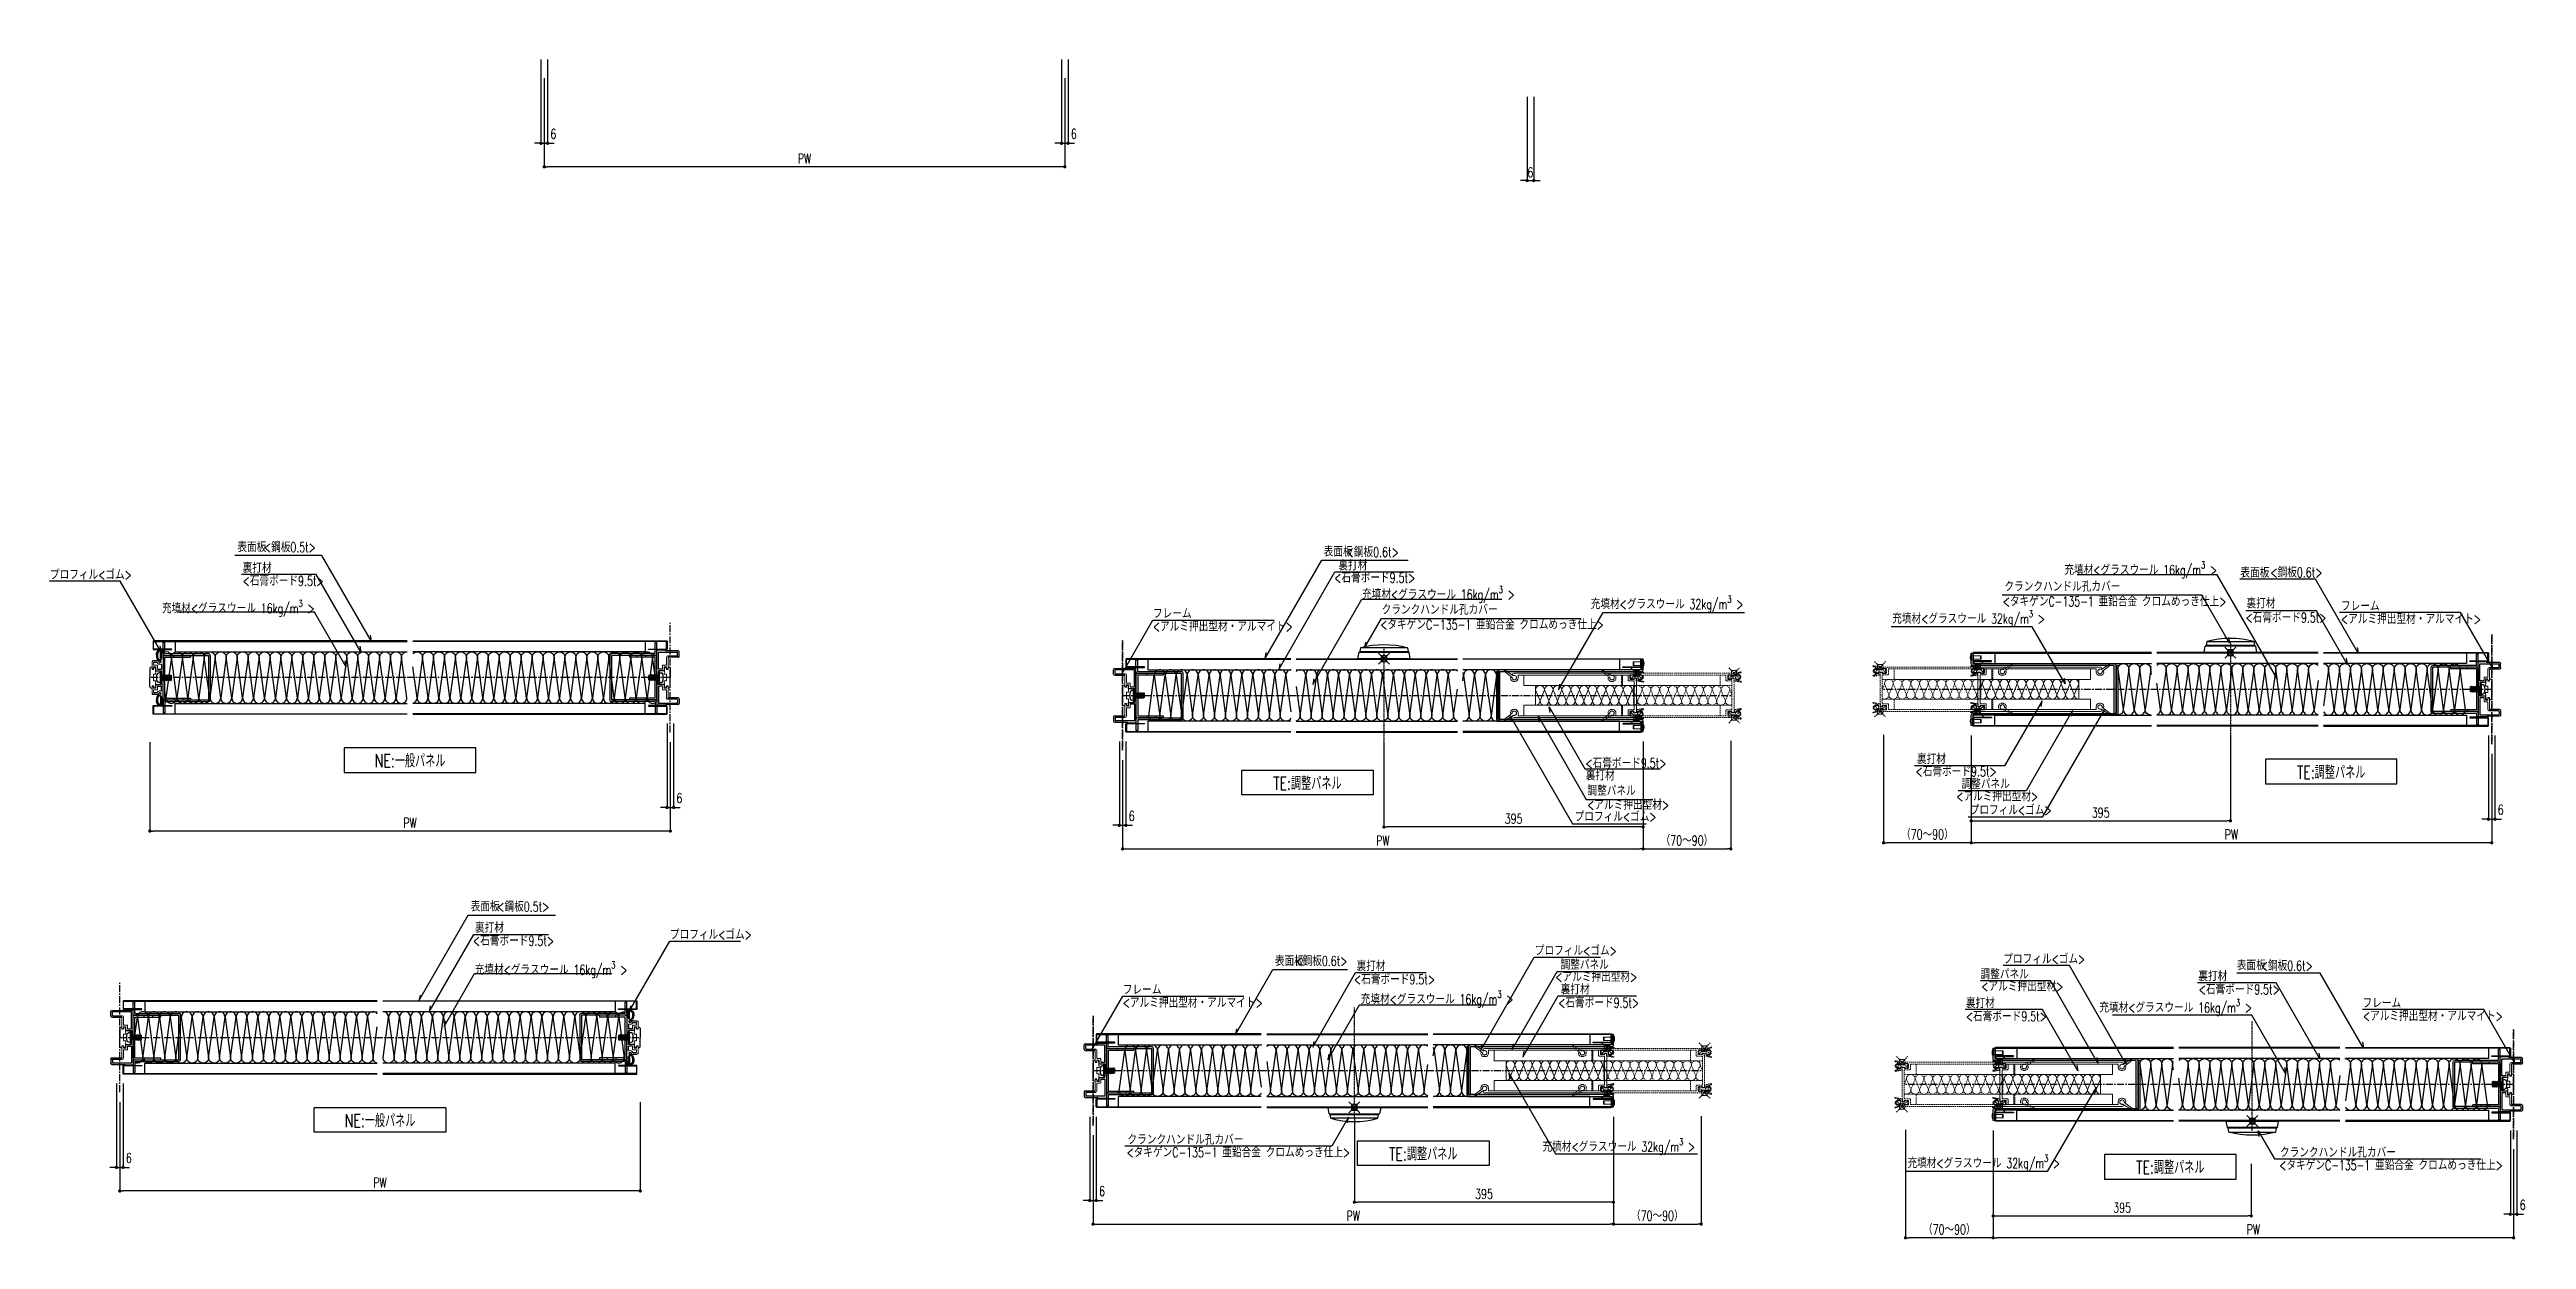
# Model space of a CAD drawing. Extents: x -275225 to 47266, y -41063 to 95295.
# Drawn here: x -226577 to -224317, y -14677 to -13592 of the extents above; entities that cross this region are included whole.
import ezdxf
from ezdxf.enums import TextEntityAlignment as Align

# ---------------------------------------------------------------- set-up
doc = ezdxf.new("R2010")
doc.units = 0
doc.header["$LTSCALE"] = 0.2
doc.header["$PDMODE"] = 99
doc.header["$PDSIZE"] = 5
doc.linetypes.add('CENTER', pattern=[50.8, 31.75, -6.35, 6.35, -6.35])
doc.linetypes.add('HIDDEN', pattern=[9.525, 6.35, -3.175])
doc.layers.add('_ポイント', color=1, linetype='Continuous', plot=False)
for name, color, linetype in [('_基準', 1, 'CENTER'), ('_文字', 3, 'Continuous'), ('_製品', 4, 'Continuous'), ('_製品寸法', 9, 'Continuous'), ('KIJUN', 1, 'CENTER')]:
    doc.layers.add(name, color=color, linetype=linetype)
doc.styles.add('OKAMURA', font='SIMPLEX.shx', dxfattribs={"width": 0.7, "bigfont": 'BIGFONT.shx'})
doc.dimstyles.new('OKAMURA-003', dxfattribs={"dimscale": 3, "dimtxt": 3, "dimasz": 1, "dimexe": 0, "dimexo": 3, "dimgap": 1, "dimtad": 1, "dimdec": 3, "dimdsep": 46, "dimtxsty": 'OKAMURA', "dimblk1": 'DOT', "dimblk2": 'DOT', "dimsah": 1, "dimcen": 0, "dimclrd": 9, "dimclre": 9, "dimclrt": 3, "dimadec": 0, "dimazin": 0, "dimtfac": 1, "dimtdec": 3, "dimtix": 1, "dimtmove": 2, "dimatfit": 3, "dimldrblk": 'NONE', "dimfxl": 0, "dimtolj": 1, "dimarcsym": 0})

msp = doc.modelspace()

# ---------------------------------------------------------------- blocks, each defined once
blk = doc.blocks.new('P16KONEJI')
at = {"layer": '_製品', "color": 0, "linetype": 'ByBlock'}
for p, q in [((3.3, 9.9), (1.8, 9.8)), ((3.3, 0.9), (1.8, 1)), ((3.3, 10.8), (3.3, 0)), ((4.3, 10.8), (3.3, 10.8)), ((3.3, 7.8), (3.3, 7.9)), ((3.3, 7.9), (3.4, 7.9)), ((3.3, 7.9), (3.7, 2.9)), ((3.4, 7.9), (3.7, 7.5)), ((3.4, 7.9), (3.8, 2.9)), ((3.5, 3.4), (3.7, 2.9)), ((3.7, 2.9), (3.8, 2.9)), ((3.8, 2.9), (4.1, 3.4)), ((3.9, 7.5), (4.1, 7.9)), ((4.1, 7.9), (4.2, 7.9)), ((4.1, 7.9), (4.5, 2.9)), ((4.2, 7.9), (4.5, 7.5)), ((4.2, 7.9), (4.6, 2.9)), ((4.3, 10.8), (4.3, 0)), ((4.3, 3.4), (4.5, 2.9)), ((4.5, 2.9), (4.6, 2.9)), ((4.6, 2.9), (4.9, 3.4)), ((4.7, 7.5), (4.9, 7.9)), ((4.9, 7.9), (5.3, 2.9)), ((4.9, 7.9), (5, 7.9)), ((5, 7.9), (5.4, 2.9)), ((5, 7.9), (5.3, 7.5)), ((5.1, 3.4), (5.3, 2.9)), ((5.3, 2.9), (5.4, 2.9)), ((5.4, 2.9), (5.7, 3.4)), ((5.5, 7.5), (5.7, 7.9)), ((5.7, 7.9), (5.8, 7.9)), ((5.7, 7.9), (6.1, 2.9)), ((5.8, 7.9), (6.1, 7.5)), ((5.8, 7.9), (6.2, 2.9)), ((5.9, 3.4), (6.1, 2.9)), ((6.1, 2.9), (6.2, 2.9)), ((6.2, 2.9), (6.5, 3.4)), ((6.3, 7.5), (6.5, 7.9)), ((6.5, 7.9), (6.6, 7.9)), ((6.5, 7.9), (6.9, 2.9)), ((6.6, 7.9), (6.9, 7.5)), ((6.6, 7.9), (7, 2.9)), ((6.7, 3.4), (6.9, 2.9)), ((6.9, 2.9), (7, 2.9)), ((7, 2.9), (7.3, 3.4)), ((7.1, 7.5), (7.3, 7.9)), ((7.3, 7.9), (7.4, 7.9)), ((7.3, 7.9), (7.7, 2.9)), ((7.4, 7.9), (7.7, 7.5)), ((7.4, 7.9), (7.8, 2.9)), ((7.5, 3.4), (7.7, 2.9)), ((7.7, 2.9), (7.8, 2.9)), ((7.8, 2.9), (8.1, 3.4)), ((7.9, 7.5), (8.1, 7.9)), ((8.1, 7.9), (8.2, 7.9)), ((8.1, 7.9), (8.5, 2.9)), ((8.2, 7.9), (8.5, 7.5)), ((8.2, 7.9), (8.6, 2.9)), ((8.3, 3.4), (8.5, 2.9)), ((8.5, 2.9), (8.6, 2.9)), ((8.6, 2.9), (8.9, 3.4)), ((8.7, 7.5), (8.9, 7.9)), ((8.9, 7.9), (9, 7.9)), ((8.9, 7.9), (9.3, 2.9)), ((9, 7.9), (9.3, 7.5)), ((9, 7.9), (9.4, 2.9)), ((9.1, 3.4), (9.3, 2.9)), ((9.3, 2.9), (9.4, 2.9)), ((9.4, 2.9), (9.7, 3.4)), ((9.5, 7.5), (9.7, 7.9)), ((9.7, 7.9), (9.8, 7.9)), ((9.7, 7.9), (10.1, 2.9)), ((9.8, 7.9), (10.1, 7.5)), ((9.8, 7.9), (10.2, 2.9)), ((9.9, 3.4), (10.1, 2.9)), ((10.1, 2.9), (10.2, 2.9)), ((10.2, 2.9), (10.5, 3.4)), ((10.3, 7.5), (10.5, 7.9)), ((10.5, 7.9), (10.6, 7.9)), ((10.5, 7.9), (10.9, 2.9)), ((10.6, 7.9), (10.9, 7.5)), ((10.6, 7.9), (11, 2.9)), ((10.7, 3.4), (10.9, 2.9)), ((10.9, 2.9), (11, 2.9)), ((11, 2.9), (11.3, 3.4)), ((11.1, 7.5), (11.3, 7.9)), ((11.3, 7.9), (11.4, 7.9)), ((11.3, 7.9), (11.7, 2.9)), ((11.4, 7.9), (11.7, 7.5)), ((11.4, 7.9), (11.8, 2.9)), ((11.5, 3.4), (11.7, 2.9)), ((11.7, 2.9), (11.8, 2.9)), ((11.8, 2.9), (12.1, 3.4)), ((11.9, 7.5), (12.1, 7.9)), ((12.1, 7.9), (12.2, 7.9)), ((12.1, 7.9), (12.5, 2.9)), ((12.2, 7.9), (12.5, 7.5)), ((12.2, 7.9), (12.6, 2.9)), ((12.3, 3.4), (12.5, 2.9)), ((12.5, 2.9), (12.6, 2.9)), ((12.6, 2.9), (12.9, 3.4)), ((12.7, 7.5), (12.9, 7.9)), ((12.9, 7.9), (13, 7.9)), ((12.9, 7.9), (13.3, 3.5)), ((13, 7.9), (13.3, 7.5)), ((13, 7.9), (13.3, 3.5)), ((13.3, 3.5), (13, 3.4)), ((13.3, 7.5), (13.3, 3.5)), ((4.3, 0), (3.3, 0))]:
    blk.add_line(p, q, dxfattribs=at)
for centre, radius, start, end in [((12, 5.4), 12, 164.506, 195.494), ((2, 8.2), 1.6, 95, 164.506), ((2, 2.6), 1.6, 195.494, 265), ((3.4, 3.3), 0.115, 30, 150), ((3.8, 7.5), 0.115, 210, 330), ((4.2, 3.3), 0.115, 30, 150), ((4.6, 7.5), 0.115, 210, 330), ((5, 3.3), 0.115, 30, 150), ((5.4, 7.5), 0.115, 210, 330), ((5.8, 3.3), 0.115, 30, 150), ((6.2, 7.5), 0.115, 210, 330), ((6.6, 3.3), 0.115, 30, 150), ((7, 7.5), 0.115, 210, 330), ((7.4, 3.3), 0.115, 30, 150), ((7.8, 7.5), 0.115, 210, 330), ((8.2, 3.3), 0.115, 30, 150), ((8.6, 7.5), 0.115, 210, 330), ((9, 3.3), 0.115, 30, 150), ((9.4, 7.5), 0.115, 210, 330), ((9.8, 3.3), 0.115, 30, 150), ((10.2, 7.5), 0.115, 210, 330), ((10.6, 3.3), 0.115, 30, 150), ((11, 7.5), 0.115, 210, 330), ((11.4, 3.3), 0.115, 30, 150), ((11.8, 7.5), 0.115, 210, 330), ((12.2, 3.3), 0.115, 30, 150), ((12.6, 7.5), 0.115, 210, 330), ((13, 3.3), 0.115, 112.5605, 150)]:
    blk.add_arc(centre, radius, start, end, dxfattribs=at)
blk = doc.blocks.new('P16UGHEISYO')
at = {"layer": '_製品', "color": 0, "linetype": 'ByBlock', "lineweight": 15}
for p, q in [((0, 0), (0, 25.3)), ((2, 14.6), (2.1, 14.1)), ((2, 14.6), (2.1, 14.1)), ((2.5, 15.5), (3, 15.6)), ((3.5, 13.7), (3, 13.6)), ((3.9, 12.2), (3.4, 12.1)), ((4.1, 14.6), (4, 14.7)), ((5.2, 7.8), (5.2, 10.9)), ((5.5, 11.2), (8.7, 11.2)), ((6.7, 6.5), (6.7, 9.7)), ((8.7, 9.7), (6.7, 9.7)), ((6.7, 3), (7.2, 9.2)), ((6.7, 3), (7.2, 9)), ((6.7, 3), (6.7, 3)), ((8.7, 3), (6.7, 3)), ((8.7, 3), (6.7, 3)), ((7.2, 9.2), (8.7, 9.2)), ((8.7, 13.3), (8.7, 11.2)), ((8.7, 8), (8.7, 9.7)), ((8.7, 7.5), (8.7, 9.2)), ((8.7, 7.5), (8.7, 9)), ((10.2, 8), (8.7, 8)), ((10.2, 7.5), (8.7, 7.5)), ((10.2, 7.5), (8.7, 7.5)), ((8.7, 3), (8.7, -3)), ((8.7, 3), (8.7, -3)), ((10.2, 14.3), (10.2, 8)), ((10.2, 7.5), (10.2, 9.5)), ((10.2, 9.5), (11.2, 9.5)), ((12.2, 8.5), (11.2, 9.5)), ((2, -14.6), (2.1, -14.1)), ((2, -14.6), (2.1, -14.1)), ((2.5, -15.5), (3, -15.6)), ((3.5, -13.7), (3, -13.6)), ((3.9, -12.2), (3.4, -12.1)), ((4.1, -14.6), (4, -14.7)), ((5.2, -7.8), (5.2, -11)), ((5.5, -11.3), (8.7, -11.3)), ((6.7, -3), (6.7, -3)), ((8.7, -3), (6.7, -3)), ((8.7, -3), (6.7, -3)), ((6.7, -3), (7.2, -9.3)), ((6.7, -6.5), (6.7, -9.8)), ((8.7, -9.8), (6.7, -9.8)), ((7.2, -9.3), (8.7, -9.3)), ((8.7, -7.5), (8.7, -9)), ((10.2, -7.5), (8.7, -7.5)), ((8.7, -7.5), (8.7, -9.3)), ((10.2, -7.5), (8.7, -7.5)), ((10.2, -8), (8.7, -8)), ((8.7, -8), (8.7, -9.8)), ((8.7, -13.3), (8.7, -11.3)), ((10.2, -7.5), (10.2, -9.5)), ((10.2, -14.3), (10.2, -8)), ((10.2, -9.5), (11.2, -9.5)), ((12.2, -8.5), (11.2, -9.5))]:
    blk.add_line(p, q, dxfattribs=at)
at = {"layer": '_製品', "color": 0, "linetype": 'ByBlock'}
for p, q in [((0, 24.8), (0, 0.3)), ((0.2, 25), (1.3, 25)), ((1.5, 24.8), (1.5, 17.3)), ((1.5, 19.6), (1.5, 24.5)), ((2.5, 19.6), (2.5, 24.3)), ((0, 0.3), (0.3, 0)), ((0, 0.3), (0, -0.3)), ((1.5, 0.3), (1.2, 0)), ((1.5, 17.6), (1.5, 22.5)), ((2.5, 17.6), (1.5, 17.6)), ((1.5, 12.1), (1.5, 7.8)), ((5.2, 7.8), (1.5, 7.8)), ((1.5, 6.3), (1.5, 0.3)), ((6.5, 6.3), (1.5, 6.3)), ((2.7, 16.8), (2, 16.8)), ((2.5, 17.6), (2.5, 22.3)), ((3.2, 15.6), (4.5, 17.1)), ((4, 15), (5.2, 16.5)), ((4.2, 15.2), (4.4, 15.3)), ((4.6, 15.3), (9.2, 15.3)), ((5.7, 13.8), (8.2, 13.8)), ((12.2, 8.5), (12.2, 0)), ((0.3, 0), (0, -0.3)), ((0, -24.8), (0, -0.3)), ((0, -24.8), (0, -0.3)), ((0, -24.8), (0, -0.3)), ((1.5, -0.3), (1.2, 0)), ((1.5, -6.3), (1.5, -0.3)), ((6.5, -6.3), (1.5, -6.3)), ((1.5, -12.1), (1.5, -7.8)), ((5.2, -7.8), (1.5, -7.8)), ((1.5, -24.8), (1.5, -17.3)), ((1.5, -17.6), (1.5, -22.5)), ((2.5, -17.6), (1.5, -17.6)), ((1.5, -19.6), (1.5, -24.5)), ((2.7, -16.8), (2, -16.8)), ((2.5, -17.6), (2.5, -22.3)), ((2.5, -19.6), (2.5, -24.3)), ((3.2, -15.6), (4.5, -17.1)), ((4, -15), (5.2, -16.5)), ((4.2, -15.2), (4.4, -15.3)), ((4.6, -15.3), (9.2, -15.3)), ((5.7, -13.8), (8.2, -13.8)), ((12.2, -8.5), (12.2, 0)), ((0.2, -25), (1.3, -25))]:
    blk.add_line(p, q, dxfattribs=at)
for centre, radius, start, end in [((0.2, 24.8), 0.2, 90, 180), ((1.3, 24.8), 0.2, 0, 90), ((2.5, 24.5), 1, 81.6392, 180), ((2.7, 24.3), 0.2, 62.7619, 180), ((2, 21.3), 4.26, 0, 81.6392), ((2, 21.3), 3.26, 0, 78.1789), ((2, 17.3), 0.5, 180, 270), ((3, 14.6), 0.98, 85.6271, 18.0889), ((3.1, 15.7), 0.1, 265.6271, 320), ((4.1, 14.9), 0.1, 140, 198.0889), ((4.6, 14.8), 0.5, 90, 122.3373), ((-2.7, 20.7), 7.98, 333.3869, 4.2337), ((-3.2, 20.8), 9.49, 332.4392, 2.5963), ((6.5, 6.5), 0.2, 270, 0), ((8.2, 13.3), 0.5, 0, 90), ((9.2, 14.3), 1, 0, 90), ((2, -17.3), 0.5, 90, 180), ((3, -14.6), 0.98, 341.9111, 274.3729), ((2, -21.3), 4.26, 278.3608, 0), ((2, -21.3), 3.26, 281.8211, 0), ((3.1, -15.7), 0.1, 40, 94.3729), ((4.1, -14.9), 0.1, 161.9111, 220), ((4.6, -14.8), 0.5, 237.6627, 270), ((-2.7, -20.7), 7.98, 355.7663, 26.6131), ((-3.2, -20.8), 9.49, 357.4037, 27.5608), ((6.5, -6.5), 0.2, 0, 90), ((8.2, -13.3), 0.5, 270, 0), ((9.2, -14.3), 1, 270, 0), ((0.2, -24.8), 0.2, 180, 270), ((1.3, -24.8), 0.2, 270, 0), ((2.5, -24.5), 1, 180, 278.3608), ((2.7, -24.3), 0.2, 180, 297.2381)]:
    blk.add_arc(centre, radius, start, end, dxfattribs=at)
at = {"layer": '_製品', "color": 0, "linetype": 'ByBlock', "lineweight": 15}
for centre, radius, start, end in [((1.7, 12.1), 0.2, 62.1819, 180), ((2.8, 14.3), 2.25, 242.1819, 285), ((2.7, 14.8), 0.75, 105, 195), ((2.8, 14.3), 0.75, 195, 285), ((2.7, 16.2), 0.607, 295.1761, 90), ((3.3, 14.4), 0.75, 285, 15), ((3.3, 14.4), 2.25, 285, 341.5906), ((4.4, 14.8), 0.375, 117.1919, 195), ((5.5, 10.9), 0.3, 90, 180), ((5.7, 13.6), 0.2, 90, 161.5906), ((1.7, -12.1), 0.2, 180, 297.8181), ((2.8, -14.3), 2.25, 75, 117.8181), ((2.7, -14.8), 0.75, 165, 255), ((2.8, -14.3), 0.75, 75, 165), ((2.7, -16.2), 0.607, 270, 64.8239), ((3.3, -14.4), 0.75, 345, 75), ((3.3, -14.4), 2.25, 18.4094, 75), ((4.4, -14.8), 0.375, 165, 242.8081), ((5.5, -11), 0.3, 180, 270), ((5.7, -13.6), 0.2, 198.4094, 270)]:
    blk.add_arc(centre, radius, start, end, dxfattribs=at)
blk = doc.blocks.new('P16USHEISYO')
at = {"color": 0, "linetype": 'ByBlock'}
for p, q in [((4, 45), (4, 49)), ((5, 50), (16.4, 50)), ((5.5, 45.7), (5.5, 48.3)), ((22.9, 48.8), (6, 48.8)), ((16.8, 50.4), (16.4, 50)), ((17, 50.5), (23.9, 50.5)), ((22.9, 33.3), (22.9, 48.8)), ((24.4, 25.8), (24.4, 50)), ((5, 44), (13.7, 44)), ((6, 45.2), (14.7, 45.2)), ((12.2, 34), (12.2, 25.5)), ((12.2, 17), (12.2, 25.5)), ((12.2, 17), (12.2, 25.5)), ((12.2, 17), (12.2, 25.5)), ((17.9, 31.8), (22.9, 31.8)), ((19.2, 33.3), (22.9, 33.3)), ((22.9, 31.8), (22.9, 25.8)), ((22.9, 25.8), (23.2, 25.5)), ((22.9, 25.2), (23.2, 25.5)), ((22.9, 19.2), (22.9, 25.2)), ((24.4, 25.8), (24.1, 25.5)), ((24.1, 25.5), (24.4, 25.2)), ((24.4, 25.2), (24.4, 1)), ((4, 6), (4, 2)), ((5, 7), (13.7, 7)), ((5, 1), (16.4, 1)), ((5.5, 5.3), (5.5, 2.7)), ((6, 5.8), (14.7, 5.8)), ((22.9, 2.2), (6, 2.2)), ((16.8, 0.6), (16.4, 1)), ((17, 0.5), (23.9, 0.5)), ((17.9, 19.2), (22.9, 19.2)), ((19.2, 17.7), (22.9, 17.7)), ((22.9, 17.7), (22.9, 2.2))]:
    blk.add_line(p, q, dxfattribs=at)
at = {"color": 0, "linetype": 'ByBlock', "lineweight": 15}
for p, q in [((12.2, 34), (13.2, 35)), ((14.2, 35), (13.2, 35)), ((14.2, 43.5), (14.2, 33.5)), ((14.2, 33), (14.2, 35)), ((14.2, 33.5), (15.7, 33.5)), ((14.2, 33), (15.7, 33)), ((14.2, 33), (15.7, 33)), ((15.7, 44.2), (15.7, 36.7)), ((18.9, 36.7), (15.7, 36.7)), ((15.7, 33.5), (15.7, 35.2)), ((15.7, 35.2), (17.7, 35.2)), ((17.2, 34.7), (15.7, 34.7)), ((15.7, 33), (15.7, 34.7)), ((15.7, 33), (15.7, 34.5)), ((15.7, 28.5), (17.7, 28.5)), ((15.7, 28.5), (15.7, 22.5)), ((15.7, 28.5), (17.7, 28.5)), ((15.7, 28.5), (15.7, 22.5)), ((17.7, 28.5), (17.2, 34.7)), ((17.7, 28.5), (17.2, 34.5)), ((17.7, 32), (17.7, 35.2)), ((17.7, 28.5), (17.7, 28.5)), ((19.2, 33.3), (19.2, 36.4)), ((12.2, 17), (13.2, 16)), ((14.2, 16), (13.2, 16)), ((14.2, 18), (14.2, 16)), ((14.2, 18), (15.7, 18)), ((14.2, 18), (15.7, 18)), ((14.2, 7.5), (14.2, 17.5)), ((14.2, 17.5), (15.7, 17.5)), ((15.7, 22.5), (17.7, 22.5)), ((15.7, 22.5), (17.7, 22.5)), ((15.7, 18), (15.7, 16.5)), ((15.7, 18), (15.7, 16.2)), ((15.7, 17.5), (15.7, 15.7)), ((17.2, 16.2), (15.7, 16.2)), ((15.7, 15.7), (17.7, 15.7)), ((15.7, 6.8), (15.7, 14.2)), ((18.9, 14.2), (15.7, 14.2)), ((17.7, 22.5), (17.2, 16.2)), ((17.7, 22.5), (17.7, 22.4)), ((17.7, 19), (17.7, 15.7)), ((19.2, 17.7), (19.2, 14.5))]:
    blk.add_line(p, q, dxfattribs=at)
at = {"color": 0, "linetype": 'ByBlock'}
for centre, radius, start, end in [((5, 49), 1, 90, 180), ((6, 48.3), 0.5, 90, 180), ((6, 45.7), 0.5, 180, 270), ((17, 50.2), 0.3, 90, 135), ((23.9, 50), 0.5, 0, 90), ((5, 45), 1, 180, 270), ((13.7, 43.5), 0.5, 0, 90), ((17.9, 32), 0.2, 180, 270), ((5, 6), 1, 90, 180), ((5, 2), 1, 180, 270), ((6, 5.3), 0.5, 90, 180), ((6, 2.7), 0.5, 180, 270), ((13.7, 7.5), 0.5, 270, 0), ((17, 0.8), 0.3, 225, 270), ((17.9, 19), 0.2, 90, 180), ((23.9, 1), 0.5, 270, 0)]:
    blk.add_arc(centre, radius, start, end, dxfattribs=at)
at = {"color": 0, "linetype": 'ByBlock', "lineweight": 15}
for centre, radius, start, end in [((14.7, 44.2), 1, 0, 90), ((18.9, 36.4), 0.3, 0, 90), ((14.7, 6.8), 1, 270, 0), ((18.9, 14.5), 0.3, 270, 0)]:
    blk.add_arc(centre, radius, start, end, dxfattribs=at)
blk = doc.blocks.new('A$C0FB026AB')
at = {"color": 0, "linetype": 'ByBlock'}
for p, q in [((12.200001, 21.900002), (12.200001, 32.1)), ((13.799999, 32.1), (12.200001, 32.1)), ((13.799999, 21.9), (13.799999, 32.1)), ((12.200001, 18.65), (12.200001, -18.65)), ((13.800001, 20.300002), (53.600001, 20.300002)), ((13.800001, 20.25), (37.200001, 20.25)), ((13.800001, 18.65), (13.800001, -18.65)), ((13.800001, 18.65), (37.200001, 18.65)), ((13.801264, 21.9), (53.600001, 21.9)), ((22.200001, 18.65), (22.200001, 20.25)), ((37.200001, 18.65), (37.200001, 20.25)), ((53.600001, -20.300001), (53.600001, 20.300002)), ((55.200001, -20.300001), (55.200001, 20.300002)), ((12.200001, -21.900024), (12.200001, -32.100022)), ((13.799999, -20.300001), (53.600001, -20.300001)), ((13.799999, -21.899999), (13.799999, -32.099999)), ((13.799999, -21.9), (53.600001, -21.9)), ((13.800001, -18.65), (37.200001, -18.65)), ((13.800001, -20.25), (37.200001, -20.25)), ((22.200001, -18.649999), (22.200001, -20.249999)), ((30.200001, -18.649999), (30.200001, -20.249999)), ((37.200001, -20.25), (37.200001, -18.65)), ((13.799999, -32.1), (12.200001, -32.1))]:
    blk.add_line(p, q, dxfattribs=at)
for centre, start, end in [((13.800001, 21.900002), 180, 270), ((13.800001, 18.65), 90, 180), ((53.600001, 20.3), 0, 90), ((13.800001, -18.65), 180, 270), ((13.800001, -21.900024), 90, 180), ((53.600001, -20.3), 270, 0)]:
    blk.add_arc(centre, 1.6, start, end, dxfattribs=at)
blk = doc.blocks.new('A$C6158021A')
at = {"color": 0, "linetype": 'ByBlock'}
for p, q in [((-13.799999, 32.100011), (-12.200001, 32.100011)), ((-13.799999, 21.900011), (-13.799999, 32.100011)), ((-12.200001, 21.900013), (-12.200001, 32.100011)), ((-55.200001, -20.29999), (-55.200001, 20.300013)), ((-13.801264, 21.900011), (-53.600001, 21.900011)), ((-13.800001, 20.300013), (-53.600001, 20.300013)), ((-53.600001, -20.29999), (-53.600001, 20.300013)), ((-13.800001, 20.250011), (-37.200001, 20.250011)), ((-37.200001, 18.650011), (-37.200001, 20.250011)), ((-13.800001, 18.650011), (-37.200001, 18.650011)), ((-30.200001, 18.650011), (-30.200001, 20.250011)), ((-22.200001, 18.650011), (-22.200001, 20.250011)), ((-13.800001, 18.650011), (-13.800001, -18.649989)), ((-13.799999, -20.29999), (-53.600001, -20.29999)), ((-13.799999, -21.899989), (-53.600001, -21.899989)), ((-13.800001, -18.649989), (-37.200001, -18.649989)), ((-37.200001, -20.249989), (-37.200001, -18.649989)), ((-13.800001, -20.249989), (-37.200001, -20.249989)), ((-30.200001, -18.649988), (-30.200001, -20.249988)), ((-22.200001, -18.649988), (-22.200001, -20.249988)), ((-13.799999, -21.899988), (-13.799999, -32.099988)), ((-12.200001, -21.900013), (-12.200001, -32.100011)), ((-13.799999, -32.099989), (-12.200001, -32.099989))]:
    blk.add_line(p, q, dxfattribs=at)
for centre, start, end in [((-53.600001, 20.300011), 90, 180), ((-13.800001, 21.900013), 270, 0), ((-13.800001, 18.650011), 0, 90), ((-53.600001, -20.299988), 180, 270), ((-13.800001, -18.649989), 270, 0), ((-13.800001, -21.900013), 0, 90)]:
    blk.add_arc(centre, 1.6, start, end, dxfattribs=at)
blk = doc.blocks.new('P16NEHEISYO')
at = {"color": 6, "linetype": 'ByBlock', "ltscale": 0.5}
for p, q in [((455.3, -18.5), (460.3, 18.5)), ((13.8, -1.5), (16.1, -18.5))]:
    blk.add_line(p, q, dxfattribs=at)
at = {"color": 0, "linetype": 'ByBlock', "ltscale": 0.5}
for q in [(460.3, 18.5), (461.2, 11.5)]:
    blk.add_line((460.3, 18.5), q, dxfattribs=at)
for points in [[(235, 33.5), (3.5, 33.5, 0.414214), (3, 33), (3, 26, 0.414214), (3.5, 25.5), (20, 25.5), (20, 26), (3.5, 26), (3.5, 33), (235, 33)], [(240, 33.5), (471.5, 33.5, -0.414214), (472, 33), (472, 26, -0.414214), (471.5, 25.5), (455, 25.5), (455, 26), (471.5, 26), (471.5, 33), (240, 33)], [(235, -33.5), (3.5, -33.5, -0.414214), (3, -33), (3, -26, -0.414214), (3.5, -25.5), (20, -25.5), (20, -26), (3.5, -26), (3.5, -33), (235, -33)], [(240, -33.5), (471.5, -33.5, 0.414214), (472, -33), (472, -26, 0.414214), (471.5, -25.5), (455, -25.5), (455, -26), (471.5, -26), (471.5, -33), (240, -33)]]:
    blk.add_lwpolyline(points, format="xyb")
at = {"color": 6, "linetype": 'ByBlock', "ltscale": 0.5}
for points in [[(31.1, 18.5), (31.1, 18.5, 0.414214), (26.1, 23.5), (26.1, 23.5, 0.414214), (21.1, 18.5), (21.1, 18.5), (26.1, -18.5), (26.1, -18.5, -0.414214), (21.1, -23.5), (21.1, -23.5, -0.414214), (16.1, -18.5), (16.1, -18.5), (21.1, 18.5)], [(41.1, 18.5), (41.1, 18.5, 0.414214), (36.1, 23.5), (36.1, 23.5, 0.414214), (31.1, 18.5), (31.1, 18.5), (36.1, -18.5), (36.1, -18.5, -0.414214), (31.1, -23.5), (31.1, -23.5, -0.414214), (26.1, -18.5), (26.1, -18.5), (31.1, 18.5)], [(51.1, 18.5), (51.1, 18.5, 0.414214), (46.1, 23.5), (46.1, 23.5, 0.414214), (41.1, 18.5), (41.1, 18.5), (46.1, -18.5), (46.1, -18.5, -0.414214), (41.1, -23.5), (41.1, -23.5, -0.414214), (36.1, -18.5), (36.1, -18.5), (41.1, 18.5)], [(61.1, 18.5), (61.1, 18.5, 0.414214), (56.1, 23.5), (56.1, 23.5, 0.414214), (51.1, 18.5), (51.1, 18.5), (56.1, -18.5), (56.1, -18.5, -0.414214), (51.1, -23.5), (51.1, -23.5, -0.414214), (46.1, -18.5), (46.1, -18.5), (51.1, 18.5)], [(71.1, 18.5), (71.1, 18.5, 0.414214), (66.1, 23.5), (66.1, 23.5, 0.414214), (61.1, 18.5), (61.1, 18.5), (66.1, -18.5), (66.1, -18.5, -0.414214), (61.1, -23.5), (61.1, -23.5, -0.414214), (56.1, -18.5), (56.1, -18.5), (61.1, 18.5)], [(81.1, 18.5), (81.1, 18.5, 0.414214), (76.1, 23.5), (76.1, 23.5, 0.414214), (71.1, 18.5), (71.1, 18.5), (76.1, -18.5), (76.1, -18.5, -0.414214), (71.1, -23.5), (71.1, -23.5, -0.414214), (66.1, -18.5), (66.1, -18.5), (71.1, 18.5)], [(91.1, 18.5), (91.1, 18.5, 0.414214), (86.1, 23.5), (86.1, 23.5, 0.414214), (81.1, 18.5), (81.1, 18.5), (86.1, -18.5), (86.1, -18.5, -0.414214), (81.1, -23.5), (81.1, -23.5, -0.414214), (76.1, -18.5), (76.1, -18.5), (81.1, 18.5)], [(101.1, 18.5), (101.1, 18.5, 0.414214), (96.1, 23.5), (96.1, 23.5, 0.414214), (91.1, 18.5), (91.1, 18.5), (96.1, -18.5), (96.1, -18.5, -0.414214), (91.1, -23.5), (91.1, -23.5, -0.414214), (86.1, -18.5), (86.1, -18.5), (91.1, 18.5)], [(111.1, 18.5), (111.1, 18.5, 0.414214), (106.1, 23.5), (106.1, 23.5, 0.414214), (101.1, 18.5), (101.1, 18.5), (106.1, -18.5), (106.1, -18.5, -0.414214), (101.1, -23.5), (101.1, -23.5, -0.414214), (96.1, -18.5), (96.1, -18.5), (101.1, 18.5)], [(121.1, 18.5), (121.1, 18.5, 0.414214), (116.1, 23.5), (116.1, 23.5, 0.414214), (111.1, 18.5), (111.1, 18.5), (116.1, -18.5), (116.1, -18.5, -0.414214), (111.1, -23.5), (111.1, -23.5, -0.414214), (106.1, -18.5), (106.1, -18.5), (111.1, 18.5)], [(131.1, 18.5), (131.1, 18.5, 0.414214), (126.1, 23.5), (126.1, 23.5, 0.414214), (121.1, 18.5), (121.1, 18.5), (126.1, -18.5), (126.1, -18.5, -0.414214), (121.1, -23.5), (121.1, -23.5, -0.414214), (116.1, -18.5), (116.1, -18.5), (121.1, 18.5)], [(141.1, 18.5), (141.1, 18.5, 0.414214), (136.1, 23.5), (136.1, 23.5, 0.414214), (131.1, 18.5), (131.1, 18.5), (136.1, -18.5), (136.1, -18.5, -0.414214), (131.1, -23.5), (131.1, -23.5, -0.414214), (126.1, -18.5), (126.1, -18.5), (131.1, 18.5)], [(151.1, 18.5), (151.1, 18.5, 0.414214), (146.1, 23.5), (146.1, 23.5, 0.414214), (141.1, 18.5), (141.1, 18.5), (146.1, -18.5), (146.1, -18.5, -0.414214), (141.1, -23.5), (141.1, -23.5, -0.414214), (136.1, -18.5), (136.1, -18.5), (141.1, 18.5)], [(161.1, 18.5), (161.1, 18.5, 0.414214), (156.1, 23.5), (156.1, 23.5, 0.414214), (151.1, 18.5), (151.1, 18.5), (156.1, -18.5), (156.1, -18.5, -0.414214), (151.1, -23.5), (151.1, -23.5, -0.414214), (146.1, -18.5), (146.1, -18.5), (151.1, 18.5)], [(171.1, 18.5), (171.1, 18.5, 0.414214), (166.1, 23.5), (166.1, 23.5, 0.414214), (161.1, 18.5), (161.1, 18.5), (166.1, -18.5), (166.1, -18.5, -0.414214), (161.1, -23.5), (161.1, -23.5, -0.414214), (156.1, -18.5), (156.1, -18.5), (161.1, 18.5)], [(181.1, 18.5), (181.1, 18.5, 0.414214), (176.1, 23.5), (176.1, 23.5, 0.414214), (171.1, 18.5), (171.1, 18.5), (176.1, -18.5), (176.1, -18.5, -0.414214), (171.1, -23.5), (171.1, -23.5, -0.414214), (166.1, -18.5), (166.1, -18.5), (171.1, 18.5)], [(191.1, 18.5), (191.1, 18.5, 0.414214), (186.1, 23.5), (186.1, 23.5, 0.414214), (181.1, 18.5), (181.1, 18.5), (186.1, -18.5), (186.1, -18.5, -0.414214), (181.1, -23.5), (181.1, -23.5, -0.414214), (176.1, -18.5), (176.1, -18.5), (181.1, 18.5)], [(201.1, 18.5), (201.1, 18.5, 0.414214), (196.1, 23.5), (196.1, 23.5, 0.414214), (191.1, 18.5), (191.1, 18.5), (196.1, -18.5), (196.1, -18.5, -0.414214), (191.1, -23.5), (191.1, -23.5, -0.414214), (186.1, -18.5), (186.1, -18.5), (191.1, 18.5)], [(211.1, 18.5), (211.1, 18.5, 0.414214), (206.1, 23.5), (206.1, 23.5, 0.414214), (201.1, 18.5), (201.1, 18.5), (206.1, -18.5), (206.1, -18.5, -0.414214), (201.1, -23.5), (201.1, -23.5, -0.414214), (196.1, -18.5), (196.1, -18.5), (201.1, 18.5)], [(221.1, 18.5), (221.1, 18.5, 0.414214), (216.1, 23.5), (216.1, 23.5, 0.414214), (211.1, 18.5), (211.1, 18.5), (216.1, -18.5), (216.1, -18.5, -0.414214), (211.1, -23.5), (211.1, -23.5, -0.414214), (206.1, -18.5), (206.1, -18.5), (211.1, 18.5)], [(231.1, 18.5), (231.1, 18.5, 0.414214), (226.1, 23.5), (226.1, 23.5, 0.414214), (221.1, 18.5), (221.1, 18.5), (226.1, -18.5), (226.1, -18.5, -0.414214), (221.1, -23.5), (221.1, -23.5, -0.414214), (216.1, -18.5), (216.1, -18.5), (221.1, 18.5)], [(235, 23.4, 0.350576), (231.1, 18.5), (231.1, 18.5), (235, -9.7)], [(250.3, 18.5), (250.3, 18.5, 0.414214), (245.3, 23.5), (245.3, 23.5, 0.414214), (240.3, 18.5), (240.3, 18.5), (245.3, -18.5), (245.3, -18.5, -0.414214), (240.3, -23.5), (240.3, -23.5, -0.014953), (240, -23.5, -0.014953)], [(260.3, 18.5), (260.3, 18.5, 0.414214), (255.3, 23.5), (255.3, 23.5, 0.414214), (250.3, 18.5), (250.3, 18.5), (255.3, -18.5), (255.3, -18.5, -0.414214), (250.3, -23.5), (250.3, -23.5, -0.414214), (245.3, -18.5), (245.3, -18.5), (250.3, 18.5)], [(270.3, 18.5), (270.3, 18.5, 0.414214), (265.3, 23.5), (265.3, 23.5, 0.414214), (260.3, 18.5), (260.3, 18.5), (265.3, -18.5), (265.3, -18.5, -0.414214), (260.3, -23.5), (260.3, -23.5, -0.414214), (255.3, -18.5), (255.3, -18.5), (260.3, 18.5)], [(280.3, 18.5), (280.3, 18.5, 0.414214), (275.3, 23.5), (275.3, 23.5, 0.414214), (270.3, 18.5), (270.3, 18.5), (275.3, -18.5), (275.3, -18.5, -0.414214), (270.3, -23.5), (270.3, -23.5, -0.414214), (265.3, -18.5), (265.3, -18.5), (270.3, 18.5)], [(290.3, 18.5), (290.3, 18.5, 0.414214), (285.3, 23.5), (285.3, 23.5, 0.414214), (280.3, 18.5), (280.3, 18.5), (285.3, -18.5), (285.3, -18.5, -0.414214), (280.3, -23.5), (280.3, -23.5, -0.414214), (275.3, -18.5), (275.3, -18.5), (280.3, 18.5)], [(300.3, 18.5), (300.3, 18.5, 0.414214), (295.3, 23.5), (295.3, 23.5, 0.414214), (290.3, 18.5), (290.3, 18.5), (295.3, -18.5), (295.3, -18.5, -0.414214), (290.3, -23.5), (290.3, -23.5, -0.414214), (285.3, -18.5), (285.3, -18.5), (290.3, 18.5)], [(310.3, 18.5), (310.3, 18.5, 0.414214), (305.3, 23.5), (305.3, 23.5, 0.414214), (300.3, 18.5), (300.3, 18.5), (305.3, -18.5), (305.3, -18.5, -0.414214), (300.3, -23.5), (300.3, -23.5, -0.414214), (295.3, -18.5), (295.3, -18.5), (300.3, 18.5)], [(320.3, 18.5), (320.3, 18.5, 0.414214), (315.3, 23.5), (315.3, 23.5, 0.414214), (310.3, 18.5), (310.3, 18.5), (315.3, -18.5), (315.3, -18.5, -0.414214), (310.3, -23.5), (310.3, -23.5, -0.414214), (305.3, -18.5), (305.3, -18.5), (310.3, 18.5)], [(330.3, 18.5), (330.3, 18.5, 0.414214), (325.3, 23.5), (325.3, 23.5, 0.414214), (320.3, 18.5), (320.3, 18.5), (325.3, -18.5), (325.3, -18.5, -0.414214), (320.3, -23.5), (320.3, -23.5, -0.414214), (315.3, -18.5), (315.3, -18.5), (320.3, 18.5)], [(340.3, 18.5), (340.3, 18.5, 0.414214), (335.3, 23.5), (335.3, 23.5, 0.414214), (330.3, 18.5), (330.3, 18.5), (335.3, -18.5), (335.3, -18.5, -0.414214), (330.3, -23.5), (330.3, -23.5, -0.414214), (325.3, -18.5), (325.3, -18.5), (330.3, 18.5)], [(350.3, 18.5), (350.3, 18.5, 0.414214), (345.3, 23.5), (345.3, 23.5, 0.414214), (340.3, 18.5), (340.3, 18.5), (345.3, -18.5), (345.3, -18.5, -0.414214), (340.3, -23.5), (340.3, -23.5, -0.414214), (335.3, -18.5), (335.3, -18.5), (340.3, 18.5)], [(360.3, 18.5), (360.3, 18.5, 0.414214), (355.3, 23.5), (355.3, 23.5, 0.414214), (350.3, 18.5), (350.3, 18.5), (355.3, -18.5), (355.3, -18.5, -0.414214), (350.3, -23.5), (350.3, -23.5, -0.414214), (345.3, -18.5), (345.3, -18.5), (350.3, 18.5)], [(370.3, 18.5), (370.3, 18.5, 0.414214), (365.3, 23.5), (365.3, 23.5, 0.414214), (360.3, 18.5), (360.3, 18.5), (365.3, -18.5), (365.3, -18.5, -0.414214), (360.3, -23.5), (360.3, -23.5, -0.414214), (355.3, -18.5), (355.3, -18.5), (360.3, 18.5)], [(380.3, 18.5), (380.3, 18.5, 0.414214), (375.3, 23.5), (375.3, 23.5, 0.414214), (370.3, 18.5), (370.3, 18.5), (375.3, -18.5), (375.3, -18.5, -0.414214), (370.3, -23.5), (370.3, -23.5, -0.414214), (365.3, -18.5), (365.3, -18.5), (370.3, 18.5)], [(390.3, 18.5), (390.3, 18.5, 0.414214), (385.3, 23.5), (385.3, 23.5, 0.414214), (380.3, 18.5), (380.3, 18.5), (385.3, -18.5), (385.3, -18.5, -0.414214), (380.3, -23.5), (380.3, -23.5, -0.414214), (375.3, -18.5), (375.3, -18.5), (380.3, 18.5)], [(400.3, 18.5), (400.3, 18.5, 0.414214), (395.3, 23.5), (395.3, 23.5, 0.414214), (390.3, 18.5), (390.3, 18.5), (395.3, -18.5), (395.3, -18.5, -0.414214), (390.3, -23.5), (390.3, -23.5, -0.414214), (385.3, -18.5), (385.3, -18.5), (390.3, 18.5)], [(410.3, 18.5), (410.3, 18.5, 0.414214), (405.3, 23.5), (405.3, 23.5, 0.414214), (400.3, 18.5), (400.3, 18.5), (405.3, -18.5), (405.3, -18.5, -0.414214), (400.3, -23.5), (400.3, -23.5, -0.414214), (395.3, -18.5), (395.3, -18.5), (400.3, 18.5)], [(420.3, 18.5), (420.3, 18.5, 0.414214), (415.3, 23.5), (415.3, 23.5, 0.414214), (410.3, 18.5), (410.3, 18.5), (415.3, -18.5), (415.3, -18.5, -0.414214), (410.3, -23.5), (410.3, -23.5, -0.414214), (405.3, -18.5), (405.3, -18.5), (410.3, 18.5)], [(430.3, 18.5), (430.3, 18.5, 0.414214), (425.3, 23.5), (425.3, 23.5, 0.414214), (420.3, 18.5), (420.3, 18.5), (425.3, -18.5), (425.3, -18.5, -0.414214), (420.3, -23.5), (420.3, -23.5, -0.414214), (415.3, -18.5), (415.3, -18.5), (420.3, 18.5)], [(440.3, 18.5), (440.3, 18.5, 0.414214), (435.3, 23.5), (435.3, 23.5, 0.414214), (430.3, 18.5), (430.3, 18.5), (435.3, -18.5), (435.3, -18.5, -0.414214), (430.3, -23.5), (430.3, -23.5, -0.414214), (425.3, -18.5), (425.3, -18.5), (430.3, 18.5)], [(450.3, 18.5), (450.3, 18.5, 0.414214), (445.3, 23.5), (445.3, 23.5, 0.414214), (440.3, 18.5), (440.3, 18.5), (445.3, -18.5), (445.3, -18.5, -0.414214), (440.3, -23.5), (440.3, -23.5, -0.414214), (435.3, -18.5), (435.3, -18.5), (440.3, 18.5)], [(460.3, 18.5), (460.3, 18.5, 0.414214), (455.3, 23.5), (455.3, 23.5, 0.414214), (450.3, 18.5), (450.3, 18.5), (455.3, -18.5), (455.3, -18.5, -0.414214), (450.3, -23.5), (450.3, -23.5, -0.414214), (445.3, -18.5), (445.3, -18.5), (450.3, 18.5)], [(235, -21.6, -0.227378), (231.1, -23.5), (231.1, -23.5, -0.414214), (226.1, -18.5), (226.1, -18.5), (231.1, 18.5)]]:
    blk.add_lwpolyline(points, format="xyb", dxfattribs=at)
for points in [[(23, 33), (23, 23.5), (235, 23.5)], [(452, 33), (452, 23.5), (240, 23.5)], [(23, -33), (23, -23.5), (235, -23.5)], [(452, -33), (452, -23.5), (240, -23.5)]]:
    blk.add_lwpolyline(points)
at = {"color": 0, "linetype": 'ByBlock', "ltscale": 0.5}
for centre, start, end in [((16.1, 18.5), 90, 117.3871), ((465.3, 18.5), 144.284, 180)]:
    blk.add_arc(centre, 5, start, end, dxfattribs=at)
at = {"color": 6, "linetype": 'ByBlock', "ltscale": 0.5}
for centre, start, end in [((16.1, 18.5), 0, 90), ((11.1, -18.5), 302.6837, 0), ((460.3, -18.5), 180, 270)]:
    blk.add_arc(centre, 5, start, end, dxfattribs=at)
at = {"layer": '_基準'}
blk.add_line((0, 0), (475, 0), dxfattribs=at)
for name, p in [('P16USHEISYO', (-12.2, -25.5)), ('P16UGHEISYO', (462.8, 0))]:
    blk.add_blockref(name, p)
at = {"color": 6}
blk.add_blockref('P16KONEJI', (6.4, -5.4), dxfattribs=at)
at = {"color": 6, "xscale": -1}
blk.add_blockref('P16KONEJI', (468.6, -5.4), dxfattribs=at)
at = {"layer": '_製品', "color": 0}
for name, p in [('A$C0FB026AB', (0, 0)), ('A$C6158021A', (475, 0))]:
    blk.add_blockref(name, p, dxfattribs=at)
blk = doc.blocks.new('_DOT')
at = {"color": 0, "linetype": 'ByBlock'}
blk.add_line((-0.5, 0), (-1, 0), dxfattribs=at)
at = {"color": 0, "linetype": 'ByBlock', "const_width": 0.5}
blk.add_lwpolyline([(-0.25, 0, 1), (0.25, 0, 1)], format="xyb", close=True, dxfattribs=at)
blk = doc.blocks.new('*D684')
at = {"layer": '_製品寸法', "color": 9, "lineweight": -2, "transparency": 16777216}
for p, q in [((-478, -42), (-478, -118.5)), ((-472, -42), (-472, -118.5)), ((-481, -118.5), (-484, -118.5)), ((-478, -118.5), (-472, -118.5)), ((-469, -118.5), (-466, -118.5))]:
    blk.add_line(p, q, dxfattribs=at)
at = {"layer": 'Defpoints', "color": 0, "transparency": 16777216}
for p in [(-478, -33), (-472, -33), (-472, -118.5)]:
    blk.add_point(p, dxfattribs=at)
at = {"layer": '_製品寸法', "color": 9, "lineweight": -2, "transparency": 16777216, "xscale": 3, "yscale": 3, "zscale": 3}
blk.add_blockref('_DOT', (-478, -118.5), dxfattribs=at)
at = {"layer": '_製品寸法', "color": 9, "lineweight": -2, "transparency": 16777216, "xscale": 3, "yscale": 3, "zscale": 3, "rotation": 180}
blk.add_blockref('_DOT', (-472, -118.5), dxfattribs=at)
at = {"layer": '_製品寸法', "color": 3, "transparency": 16777216, "insert": (-466.7, -110), "char_height": 9, "attachment_point": 5, "style": 'OKAMURA'}
blk.add_mtext('\\A1;6', dxfattribs=at)
blk = doc.blocks.new('_None')
blk = doc.blocks.new('*D685')
at = {"layer": '_製品寸法', "color": 9, "lineweight": -2, "transparency": 16777216}
for p, q in [((-475, -59), (-475, -140)), ((0, -59), (0, -140)), ((-3, -140), (-472, -140))]:
    blk.add_line(p, q, dxfattribs=at)
at = {"layer": 'Defpoints', "color": 0, "transparency": 16777216}
for p in [(-475, -50), (0, -50), (-475, -140)]:
    blk.add_point(p, dxfattribs=at)
at = {"layer": '_製品寸法', "color": 9, "lineweight": -2, "transparency": 16777216, "xscale": 3, "yscale": 3, "zscale": 3, "rotation": 180}
blk.add_blockref('_DOT', (-475, -140), dxfattribs=at)
at = {"layer": '_製品寸法', "color": 9, "lineweight": -2, "transparency": 16777216, "xscale": 3, "yscale": 3, "zscale": 3}
blk.add_blockref('_DOT', (0, -140), dxfattribs=at)
at = {"layer": '_製品寸法', "color": 3, "transparency": 16777216, "insert": (-237.5, -132.5), "char_height": 9, "attachment_point": 5, "style": 'OKAMURA'}
blk.add_mtext('\\A1;PW', dxfattribs=at)
blk = doc.blocks.new('*D369')
at = {"layer": '_製品寸法', "color": 9, "lineweight": -2, "transparency": 16777216}
for p, q in [((472, -42), (472, -118.5)), ((478, -42), (478, -118.5)), ((469, -118.5), (466, -118.5)), ((472, -118.5), (478, -118.5)), ((481, -118.5), (484, -118.5))]:
    blk.add_line(p, q, dxfattribs=at)
at = {"layer": 'Defpoints', "color": 0, "transparency": 16777216}
for p in [(472, -33), (478, -33), (478, -118.5)]:
    blk.add_point(p, dxfattribs=at)
at = {"layer": '_製品寸法', "color": 9, "lineweight": -2, "transparency": 16777216, "xscale": 3, "yscale": 3, "zscale": 3}
blk.add_blockref('_DOT', (472, -118.5), dxfattribs=at)
at = {"layer": '_製品寸法', "color": 9, "lineweight": -2, "transparency": 16777216, "xscale": 3, "yscale": 3, "zscale": 3, "rotation": 180}
blk.add_blockref('_DOT', (478, -118.5), dxfattribs=at)
at = {"layer": '_製品寸法', "color": 3, "transparency": 16777216, "insert": (483.3, -109.9), "char_height": 9, "attachment_point": 5, "style": 'OKAMURA'}
blk.add_mtext('\\A1;6', dxfattribs=at)
blk = doc.blocks.new('*D370')
at = {"layer": '_製品寸法', "color": 9, "lineweight": -2, "transparency": 16777216}
for p, q in [((0, -59), (0, -140)), ((475, -59), (475, -140)), ((472, -140), (3, -140))]:
    blk.add_line(p, q, dxfattribs=at)
at = {"layer": 'Defpoints', "color": 0, "transparency": 16777216}
for p in [(0, -50), (475, -50), (0, -140)]:
    blk.add_point(p, dxfattribs=at)
at = {"layer": '_製品寸法', "color": 9, "lineweight": -2, "transparency": 16777216, "xscale": 3, "yscale": 3, "zscale": 3, "rotation": 180}
blk.add_blockref('_DOT', (0, -140), dxfattribs=at)
at = {"layer": '_製品寸法', "color": 9, "lineweight": -2, "transparency": 16777216, "xscale": 3, "yscale": 3, "zscale": 3}
blk.add_blockref('_DOT', (475, -140), dxfattribs=at)
at = {"layer": '_製品寸法', "color": 3, "transparency": 16777216, "insert": (237.5, -132.5), "char_height": 9, "attachment_point": 5, "style": 'OKAMURA'}
blk.add_mtext('\\A1;PW', dxfattribs=at)
blk = doc.blocks.new('P16_SS_BASE_TAYNAM_TE')
at = {"layer": '_ポイント'}
blk.add_point((24, 13), dxfattribs=at)
at = {"layer": '_製品'}
for p, q in [((48, 13), (0, 13)), ((1.1, 7), (0, 13)), ((1.1, 7), (46.9, 7)), ((2, 7), (2, 6.5)), ((2, 6.5), (46, 6.5)), ((2.6, 3), (2, 6.5)), ((45.4, 3), (2.6, 3)), ((45.4, 3), (46, 6.5)), ((46, 7), (46, 6.5)), ((48, 13), (46.9, 7))]:
    blk.add_line(p, q, dxfattribs=at)
blk.add_arc((24, 77.7), 77.7, 254.0272, 285.9729, dxfattribs=at)
blk = doc.blocks.new('P16_SS_BASE_TV_TAYNAM00')
at = {"layer": '_製品'}
blk.add_blockref('P16_SS_BASE_TAYNAM_TE', (-24, -13), dxfattribs=at)
blk = doc.blocks.new('*D934')
at = {"layer": '_製品寸法', "color": 9, "lineweight": -2, "transparency": 16777216}
for p, q in [((238.5, -42.5), (238.5, -120)), ((475, -42), (475, -120)), ((472, -120), (241.5, -120))]:
    blk.add_line(p, q, dxfattribs=at)
at = {"layer": 'Defpoints', "color": 0, "transparency": 16777216}
for p in [(238.5, -33.5), (475, -33), (238.5, -120)]:
    blk.add_point(p, dxfattribs=at)
at = {"layer": '_製品寸法', "color": 9, "lineweight": -2, "transparency": 16777216, "xscale": 3, "yscale": 3, "zscale": 3, "rotation": 180}
blk.add_blockref('_DOT', (238.5, -120), dxfattribs=at)
at = {"layer": '_製品寸法', "color": 9, "lineweight": -2, "transparency": 16777216, "xscale": 3, "yscale": 3, "zscale": 3}
blk.add_blockref('_DOT', (475, -120), dxfattribs=at)
at = {"layer": '_製品寸法', "color": 3, "transparency": 16777216, "insert": (356.8, -112.5), "char_height": 9, "attachment_point": 5, "style": 'OKAMURA'}
blk.add_mtext('\\A1;395', dxfattribs=at)
blk = doc.blocks.new('*D935')
at = {"layer": '_製品寸法', "color": 9, "lineweight": -2, "transparency": 16777216}
for p, q in [((475, -42), (475, -140)), ((0, -59), (0, -140)), ((3, -140), (472, -140))]:
    blk.add_line(p, q, dxfattribs=at)
at = {"layer": 'Defpoints', "color": 0, "transparency": 16777216}
for p in [(475, -33), (0, -50), (475, -140)]:
    blk.add_point(p, dxfattribs=at)
at = {"layer": '_製品寸法', "color": 9, "lineweight": -2, "transparency": 16777216, "xscale": 3, "yscale": 3, "zscale": 3, "rotation": 180}
blk.add_blockref('_DOT', (0, -140), dxfattribs=at)
at = {"layer": '_製品寸法', "color": 9, "lineweight": -2, "transparency": 16777216, "xscale": 3, "yscale": 3, "zscale": 3}
blk.add_blockref('_DOT', (475, -140), dxfattribs=at)
at = {"layer": '_製品寸法', "color": 3, "transparency": 16777216, "insert": (237.5, -132.5), "char_height": 9, "attachment_point": 5, "style": 'OKAMURA'}
blk.add_mtext('\\A1;PW', dxfattribs=at)
blk = doc.blocks.new('*D936')
at = {"layer": '_製品寸法', "color": 9, "lineweight": -2, "transparency": 16777216}
for p, q in [((475, -42), (475, -140)), ((555, -41.5), (555, -140)), ((478, -140), (552, -140))]:
    blk.add_line(p, q, dxfattribs=at)
at = {"layer": 'Defpoints', "color": 0, "transparency": 16777216}
for p in [(475, -33), (555, -32.5), (555, -140)]:
    blk.add_point(p, dxfattribs=at)
at = {"layer": '_製品寸法', "color": 9, "lineweight": -2, "transparency": 16777216, "xscale": 3, "yscale": 3, "zscale": 3, "rotation": 180}
blk.add_blockref('_DOT', (475, -140), dxfattribs=at)
at = {"layer": '_製品寸法', "color": 9, "lineweight": -2, "transparency": 16777216, "xscale": 3, "yscale": 3, "zscale": 3}
blk.add_blockref('_DOT', (555, -140), dxfattribs=at)
at = {"layer": '_製品寸法', "color": 3, "transparency": 16777216, "insert": (515, -132.5), "char_height": 9, "attachment_point": 5, "style": 'OKAMURA'}
blk.add_mtext('\\A1;（70～90）', dxfattribs=at)
blk = doc.blocks.new('P16FILLETHEISYO')
at = {"layer": '_製品', "color": 0, "linetype": 'ByBlock', "lineweight": 15}
for p, q in [((5.6, 38.8), (5.6, 38.6)), ((7.1, 38.6), (7.1, 38.8)), ((120.3, 43.1), (8.6, 43.1)), ((9.6, 41.1), (8.6, 41.1)), ((8.6, 37.1), (9.6, 37.1)), ((9.6, 35.6), (8.6, 35.6)), ((11.1, 39.6), (11.1, 38.6)), ((11.1, 39.6), (11.1, 38.6)), ((12.6, 38.6), (12.6, 41.1)), ((112.7, 41.4), (12.9, 41.4)), ((17.8, 41.4), (17.8, 31.9)), ((17.8, 31.9), (107.8, 31.9)), ((107.8, 41.4), (107.8, 31.9)), ((113, 36.6), (113, 41.1)), ((118.6, 36.1), (113.5, 36.1)), ((114.7, 37.8), (114.7, 41.4)), ((115, 41.7), (118.3, 41.7)), ((118.3, 37.5), (115, 37.5)), ((116, 41.7), (118.4, 41.7)), ((118.4, 37.5), (116, 37.5)), ((118.6, 41.5), (118.6, 40.9)), ((118.6, 37.7), (118.6, 38.3)), ((118.6, 36.1), (118.6, 9.6)), ((118.8, 40.7), (120.3, 40.7)), ((120.3, 38.5), (118.8, 38.5)), ((120.6, 41), (120.6, 42.8)), ((120.6, 7.5), (120.6, 38.2)), ((5.6, 6.8), (5.6, 7.1)), ((7.1, 7.1), (7.1, 6.8)), ((9.6, 10.1), (8.6, 10.1)), ((8.6, 8.6), (9.6, 8.6)), ((9.6, 4.6), (8.6, 4.6)), ((120.3, 2.6), (8.6, 2.6)), ((11.1, 6.1), (11.1, 7.1)), ((11.1, 6.1), (11.1, 7.1)), ((12.6, 7.1), (12.6, 4.6)), ((113, 4.3), (12.9, 4.3)), ((17.8, 13.8), (107.8, 13.8)), ((17.8, 4.3), (17.8, 13.8)), ((107.8, 4.3), (107.8, 13.8)), ((113, 9.1), (113, 4.3)), ((118.6, 9.6), (113.5, 9.6)), ((114.7, 7.9), (114.7, 4.3)), ((118.3, 8.2), (115, 8.2)), ((115, 4), (118.3, 4)), ((118.4, 8.2), (116, 8.2)), ((116, 4), (118.4, 4)), ((118.6, 8), (118.6, 7.4)), ((118.6, 4.2), (118.6, 4.8)), ((120.3, 7.2), (118.8, 7.2)), ((118.8, 5), (120.3, 5)), ((120.6, 4.7), (120.6, 2.9))]:
    blk.add_line(p, q, dxfattribs=at)
at = {"layer": '_製品', "color": 6, "linetype": 'ByBlock', "lineweight": 15}
for p, q in [((28.6, 27.9), (32.6, 17.8)), ((36.6, 27.9), (32.6, 17.8)), ((40.6, 17.8), (36.6, 27.9)), ((44.6, 27.9), (40.6, 17.8)), ((48.6, 17.8), (44.6, 27.9)), ((52.6, 27.9), (48.6, 17.8)), ((56.6, 17.8), (52.6, 27.9)), ((60.6, 27.9), (56.6, 17.8)), ((64.6, 17.8), (60.6, 27.9)), ((68.6, 27.9), (64.6, 17.8)), ((72.6, 17.8), (68.6, 27.9)), ((76.6, 27.9), (72.6, 17.8)), ((80.6, 17.8), (76.6, 27.9)), ((84.6, 27.9), (80.6, 17.8)), ((88.6, 17.8), (84.6, 27.9)), ((92.6, 27.9), (88.6, 17.8)), ((96.6, 17.8), (92.6, 27.9)), ((100.6, 27.9), (96.6, 17.8)), ((104.6, 17.8), (100.6, 27.9)), ((108.6, 27.9), (104.6, 17.8)), ((112.6, 17.8), (108.6, 27.9)), ((116.6, 27.9), (112.6, 17.8)), ((118.6, 22.8), (116.6, 27.9))]:
    blk.add_line(p, q, dxfattribs=at)
at = {"layer": '_製品', "color": 0, "linetype": 'ByBlock', "lineweight": 15}
for points in [[(8.5, 41, -0.228898), (8, 41), (0.9, 45.5, 1), (0.2, 44.6), (6.9, 39.4, -0.228782), (7.1, 39, 3.021129)], [(8.5, 4.7, 0.228898), (8, 4.6), (0.9, 0.1, -1), (0.2, 1.1), (6.9, 6.2, 0.228782), (7.1, 6.6, -3.021129)]]:
    blk.add_lwpolyline(points, format="xyb", close=True, dxfattribs=at)
at = {"layer": '_製品', "color": 6, "linetype": 'ByBlock', "lineweight": 15}
blk.add_lwpolyline([(28.6, 31.9), (28.6, 13.8), (118.6, 13.8), (118.6, 31.9)], close=True, dxfattribs=at)
at = {"layer": '_製品', "color": 0, "linetype": 'ByBlock'}
for points in [[(120.6, 36.1), (120.6, 38.6), (118.3, 38.6), (118.3, 37.6), (115.3, 37.6), (115.3, 41.6), (118.3, 41.6), (118.3, 40.5), (120.6, 40.5), (120.6, 43.1), (126.6, 44.2, -1.028191), (126.8, 43.7), (122.3, 42.1), (122.3, 41.8), (124.4, 41.8, -1), (124.4, 37.3), (122.3, 37.3), (122.3, 37), (126.8, 35.5, -1.028191), (126.6, 35), (120.6, 36.1)], [(120.6, 9.6), (120.6, 7), (118.3, 7), (118.3, 8.1), (115.3, 8.1), (115.3, 4.1), (118.3, 4.1), (118.3, 5.1), (120.6, 5.1), (120.6, 2.6), (126.6, 1.5, 1.028191), (126.8, 2), (122.3, 3.5), (122.3, 3.8), (124.4, 3.8, 1), (124.4, 8.3), (122.3, 8.3), (122.3, 8.6), (126.8, 10.1, 1.028191), (126.6, 10.7), (120.6, 9.6)]]:
    blk.add_lwpolyline(points, format="xyb", dxfattribs=at)
for points in [[(124.4, 41.3), (121.8, 41.3), (121.8, 37.8), (124.4, 37.8, 1)], [(124.4, 4.3), (121.8, 4.3), (121.8, 7.8), (124.4, 7.8, -1)]]:
    blk.add_lwpolyline(points, format="xyb", close=True, dxfattribs=at)
at = {"layer": '_製品', "color": 0, "linetype": 'ByBlock', "lineweight": 15}
for centre, radius, start, end in [((6.4, 38.8), 0.75, 0, 180), ((8.6, 38.6), 3, 180, 270), ((8.6, 38.6), 1.5, 180, 270), ((8.6, 42.1), 1, 90, 270), ((9.6, 39.6), 1.5, 0, 90), ((9.6, 38.6), 3, 270, 0), ((9.6, 38.6), 1.5, 270, 0), ((12.9, 41.1), 0.3, 90, 180), ((112.7, 41.1), 0.3, 359.9999, 90), ((113.5, 36.6), 0.5, 179.9999, 269.9999), ((115, 41.4), 0.3, 89.9999, 179.9999), ((115, 37.8), 0.3, 179.9999, 269.9999), ((118.4, 41.5), 0.2, 359.9999, 89.9999), ((118.4, 37.7), 0.2, 269.9999, 359.9999), ((118.8, 40.9), 0.2, 179.9999, 269.9999), ((118.8, 38.3), 0.2, 89.9999, 179.9999), ((120.3, 42.8), 0.3, 359.9999, 89.9999), ((120.3, 41), 0.3, 269.9999, 359.9999), ((120.3, 38.2), 0.3, 359.9999, 89.9999), ((8.6, 7.1), 3, 90, 180), ((6.4, 6.8), 0.75, 180, 0), ((8.6, 7.1), 1.5, 90, 180), ((8.6, 3.6), 1, 90, 270), ((9.6, 7.1), 3, 0, 90), ((9.6, 7.1), 1.5, 0, 90), ((9.6, 6.1), 1.5, 270, 0), ((12.9, 4.6), 0.3, 180, 270), ((113.5, 9.1), 0.5, 90.0001, 180.0001), ((115, 7.9), 0.3, 90.0001, 180.0001), ((115, 4.3), 0.3, 180.0001, 270.0001), ((118.4, 8), 0.2, 0.0001, 90.0001), ((118.4, 4.2), 0.2, 270.0001, 0.0001), ((118.8, 7.4), 0.2, 180.0001, 270.0001), ((118.8, 4.8), 0.2, 90.0001, 180.0001), ((120.3, 7.5), 0.3, 270.0001, 0.0001), ((120.3, 4.7), 0.3, 0.0001, 90.0001), ((120.3, 2.9), 0.3, 270.0001, 0.0001)]:
    blk.add_arc(centre, radius, start, end, dxfattribs=at)
at = {"layer": '_製品', "color": 6, "linetype": 'ByBlock', "lineweight": 15}
for centre, start, end in [((32.6, 27.9), 0, 180), ((40.6, 27.9), 0, 180), ((48.6, 27.9), 0, 180), ((56.6, 27.9), 0, 180), ((64.6, 27.9), 0, 180), ((72.6, 27.9), 0, 180), ((80.6, 27.9), 0, 180), ((88.6, 27.9), 0, 180), ((96.6, 27.9), 0, 180), ((104.6, 27.9), 0, 180), ((112.6, 27.9), 0, 180), ((28.6, 17.8), 270, 0), ((36.6, 17.8), 180, 0), ((44.6, 17.8), 180, 0), ((52.6, 17.8), 180, 0), ((60.6, 17.8), 180, 0), ((68.6, 17.8), 180, 0), ((76.6, 17.8), 180, 0), ((84.6, 17.8), 180, 0), ((92.6, 17.8), 180, 0), ((100.6, 17.8), 180, 0), ((108.6, 17.8), 180, 0), ((116.6, 17.8), 180, 300.0004)]:
    blk.add_arc(centre, 4, start, end, dxfattribs=at)
at = {"layer": '_製品', "color": 0, "linetype": 'ByBlock', "lineweight": 15}
for p in [(120.6, 43.1), (120.6, 2.6)]:
    blk.add_point(p, dxfattribs=at)
blk = doc.blocks.new('P16TEHEISYO')
at = {"color": 0, "linetype": 'ByBlock'}
for p, q in [((166.7, 67), (313.7, 67)), ((166.7, 66.5), (313.7, 66.5)), ((166.7, 57), (313.7, 57)), ((351, 55.4), (349.4, 55.4)), ((483.2, 65.6), (483.2, 59.4)), ((166.7, 10), (313.7, 10)), ((166.7, 0.5), (313.7, 0.5)), ((166.7, 0), (313.7, 0))]:
    blk.add_line(p, q, dxfattribs=at)
at = {"color": 6, "linetype": 'ByBlock', "ltscale": 0.5}
for p, q in [((175.3, 52), (175.3, 52)), ((318.7, 46.9), (319.4, 52)), ((319.4, 52), (319.4, 52)), ((319.4, 52), (324.4, 15)), ((329.4, 52), (329.4, 52)), ((349.4, 52), (344.4, 15)), ((166.7, 41.7), (170.3, 15))]:
    blk.add_line(p, q, dxfattribs=at)
at = {"color": 0, "linetype": 'ByBlock', "lineweight": 15}
for p, q in [((474.2, 60.9), (474.2, 64.1)), ((483.2, 64.1), (474.2, 64.1)), ((474.7, 60.9), (474.7, 64.1)), ((474.2, 6.1), (474.2, 2.9)), ((483.2, 6.1), (474.2, 6.1)), ((483.2, 2.9), (474.2, 2.9)), ((474.7, 6.1), (474.7, 2.9))]:
    blk.add_line(p, q, dxfattribs=at)
at = {"color": 0, "linetype": 'ByBlock', "ltscale": 0.5}
for p, q in [((170.3, 15), (170.3, 15)), ((324.4, 15), (324.4, 15))]:
    blk.add_line(p, q, dxfattribs=at)
for points in [[(161.7, 67), (11.7, 67, 0.414214), (11.2, 66.5), (11.2, 59.5, 0.414214), (11.7, 59), (28.2, 59), (28.2, 59.5), (11.7, 59.5), (11.7, 66.5), (161.7, 66.5)], [(161.7, 0), (11.7, 0, -0.414214), (11.2, 0.5), (11.2, 7.5, -0.414214), (11.7, 8), (28.2, 8), (28.2, 7.5), (11.7, 7.5), (11.7, 0.5), (161.7, 0.5)]]:
    blk.add_lwpolyline(points, format="xyb")
for points in [[(31.2, 66.5), (31.2, 57), (161.7, 57)], [(161.7, 10), (31.2, 10), (31.2, 0.5)]]:
    blk.add_lwpolyline(points)
at = {"color": 6, "linetype": 'ByBlock', "ltscale": 0.5}
for points in [[(47.1, 52), (47.1, 52, 0.414214), (42.1, 57), (42.1, 57, 0.414214), (37.1, 52), (37.1, 52), (42.1, 15), (42.1, 15, -0.414214), (37.1, 10), (37.1, 10, -0.414214), (32.1, 15), (32.1, 15), (37.1, 52)], [(57.1, 52), (57.1, 52, 0.414214), (52.1, 57), (52.1, 57, 0.414214), (47.1, 52), (47.1, 52), (52.1, 15), (52.1, 15, -0.414214), (47.1, 10), (47.1, 10, -0.414214), (42.1, 15), (42.1, 15), (47.1, 52)], [(67.1, 52), (67.1, 52, 0.414214), (62.1, 57), (62.1, 57, 0.414214), (57.1, 52), (57.1, 52), (62.1, 15), (62.1, 15, -0.414214), (57.1, 10), (57.1, 10, -0.414214), (52.1, 15), (52.1, 15), (57.1, 52)], [(77.1, 52), (77.1, 52, 0.414214), (72.1, 57), (72.1, 57, 0.414214), (67.1, 52), (67.1, 52), (72.1, 15), (72.1, 15, -0.414214), (67.1, 10), (67.1, 10, -0.414214), (62.1, 15), (62.1, 15), (67.1, 52)], [(87.1, 52), (87.1, 52, 0.414214), (82.1, 57), (82.1, 57, 0.414214), (77.1, 52), (77.1, 52), (82.1, 15), (82.1, 15, -0.414214), (77.1, 10), (77.1, 10, -0.414214), (72.1, 15), (72.1, 15), (77.1, 52)], [(97.1, 52), (97.1, 52, 0.414214), (92.1, 57), (92.1, 57, 0.414214), (87.1, 52), (87.1, 52), (92.1, 15), (92.1, 15, -0.414214), (87.1, 10), (87.1, 10, -0.414214), (82.1, 15), (82.1, 15), (87.1, 52)], [(107.1, 52), (107.1, 52, 0.414214), (102.1, 57), (102.1, 57, 0.414214), (97.1, 52), (97.1, 52), (102.1, 15), (102.1, 15, -0.414214), (97.1, 10), (97.1, 10, -0.414214), (92.1, 15), (92.1, 15), (97.1, 52)], [(117.1, 52), (117.1, 52, 0.414214), (112.1, 57), (112.1, 57, 0.414214), (107.1, 52), (107.1, 52), (112.1, 15), (112.1, 15, -0.414214), (107.1, 10), (107.1, 10, -0.414214), (102.1, 15), (102.1, 15), (107.1, 52)], [(127.1, 52), (127.1, 52, 0.414214), (122.1, 57), (122.1, 57, 0.414214), (117.1, 52), (117.1, 52), (122.1, 15), (122.1, 15, -0.414214), (117.1, 10), (117.1, 10, -0.414214), (112.1, 15), (112.1, 15), (117.1, 52)], [(137.1, 52), (137.1, 52, 0.414214), (132.1, 57), (132.1, 57, 0.414214), (127.1, 52), (127.1, 52), (132.1, 15), (132.1, 15, -0.414214), (127.1, 10), (127.1, 10, -0.414214), (122.1, 15), (122.1, 15), (127.1, 52)], [(147.1, 52), (147.1, 52, 0.414214), (142.1, 57), (142.1, 57, 0.414214), (137.1, 52), (137.1, 52), (142.1, 15), (142.1, 15, -0.414214), (137.1, 10), (137.1, 10, -0.414214), (132.1, 15), (132.1, 15), (137.1, 52)], [(157.1, 52), (157.1, 52, 0.414214), (152.1, 57), (152.1, 57, 0.414214), (147.1, 52), (147.1, 52), (152.1, 15), (152.1, 15, -0.414214), (147.1, 10), (147.1, 10, -0.414214), (142.1, 15), (142.1, 15), (147.1, 52)], [(161.7, 12.9, -0.293867), (157.1, 10), (157.1, 10, -0.414214), (152.1, 15), (152.1, 15), (157.1, 52)], [(162.1, 57, 0.414214), (157.1, 52), (157.1, 52), (161.7, 18.4)], [(185.3, 52), (185.3, 52, 0.414214), (180.3, 57), (180.3, 57, 0.414214), (175.3, 52), (175.3, 52), (180.3, 15), (180.3, 15, -0.414214), (175.3, 10), (175.3, 10, -0.414214), (170.3, 15), (170.3, 15), (175.3, 52)], [(195.3, 52), (195.3, 52, 0.414214), (190.3, 57), (190.3, 57, 0.414214), (185.3, 52), (185.3, 52), (190.3, 15), (190.3, 15, -0.414214), (185.3, 10), (185.3, 10, -0.414214), (180.3, 15), (180.3, 15), (185.3, 52)], [(205.3, 52), (205.3, 52, 0.414214), (200.3, 57), (200.3, 57, 0.414214), (195.3, 52), (195.3, 52), (200.3, 15), (200.3, 15, -0.414214), (195.3, 10), (195.3, 10, -0.414214), (190.3, 15), (190.3, 15), (195.3, 52)], [(215.3, 52), (215.3, 52, 0.414214), (210.3, 57), (210.3, 57, 0.414214), (205.3, 52), (205.3, 52), (210.3, 15), (210.3, 15, -0.414214), (205.3, 10), (205.3, 10, -0.414214), (200.3, 15), (200.3, 15), (205.3, 52)], [(225.3, 52), (225.3, 52, 0.414214), (220.3, 57), (220.3, 57, 0.414214), (215.3, 52), (215.3, 52), (220.3, 15), (220.3, 15, -0.414214), (215.3, 10), (215.3, 10, -0.414214), (210.3, 15), (210.3, 15), (215.3, 52)], [(235.3, 52), (235.3, 52, 0.414214), (230.3, 57), (230.3, 57, 0.414214), (225.3, 52), (225.3, 52), (230.3, 15), (230.3, 15, -0.414214), (225.3, 10), (225.3, 10, -0.414214), (220.3, 15), (220.3, 15), (225.3, 52)], [(245.3, 52), (245.3, 52, 0.414214), (240.3, 57), (240.3, 57, 0.414214), (235.3, 52), (235.3, 52), (240.3, 15), (240.3, 15, -0.414214), (235.3, 10), (235.3, 10, -0.414214), (230.3, 15), (230.3, 15), (235.3, 52)], [(239.2, 11.9, -0.227378), (235.3, 10), (235.3, 10, -0.414214), (230.3, 15), (230.3, 15), (235.3, 52)], [(255.3, 52), (255.3, 52, 0.414214), (250.3, 57), (250.3, 57, 0.414214), (245.3, 52), (245.3, 52), (250.3, 15), (250.3, 15, -0.414214), (245.3, 10), (245.3, 10, -0.414214), (240.3, 15), (240.3, 15), (245.3, 52)], [(265.3, 52), (265.3, 52, 0.414214), (260.3, 57), (260.3, 57, 0.414214), (255.3, 52), (255.3, 52), (260.3, 15), (260.3, 15, -0.414214), (255.3, 10), (255.3, 10, -0.414214), (250.3, 15), (250.3, 15), (255.3, 52)], [(275.3, 52), (275.3, 52, 0.414214), (270.3, 57), (270.3, 57, 0.414214), (265.3, 52), (265.3, 52), (270.3, 15), (270.3, 15, -0.414214), (265.3, 10), (265.3, 10, -0.414214), (260.3, 15), (260.3, 15), (265.3, 52)], [(285.3, 52), (285.3, 52, 0.414214), (280.3, 57), (280.3, 57, 0.414214), (275.3, 52), (275.3, 52), (280.3, 15), (280.3, 15, -0.414214), (275.3, 10), (275.3, 10, -0.414214), (270.3, 15), (270.3, 15), (275.3, 52)], [(295.3, 52), (295.3, 52, 0.414214), (290.3, 57), (290.3, 57, 0.414214), (285.3, 52), (285.3, 52), (290.3, 15), (290.3, 15, -0.414214), (285.3, 10), (285.3, 10, -0.414214), (280.3, 15), (280.3, 15), (285.3, 52)], [(305.3, 52), (305.3, 52, 0.414214), (300.3, 57), (300.3, 57, 0.414214), (295.3, 52), (295.3, 52), (300.3, 15), (300.3, 15, -0.414214), (295.3, 10), (295.3, 10, -0.414214), (290.3, 15), (290.3, 15), (295.3, 52)], [(313.7, 55.7, 0.189149), (310.3, 57), (310.3, 57, 0.414214), (305.3, 52), (305.3, 52), (310.3, 15), (310.3, 15, -0.414214), (305.3, 10), (305.3, 10, -0.414214), (300.3, 15), (300.3, 15), (305.3, 52)], [(339.4, 52), (339.4, 52, 0.414214), (334.4, 57), (334.4, 57, 0.414214), (329.4, 52), (329.4, 52), (334.4, 15), (334.4, 15, -0.414214), (329.4, 10), (329.4, 10, -0.414214), (324.4, 15), (324.4, 15), (329.4, 52)], [(349.4, 52), (349.4, 52, 0.414214), (344.4, 57), (344.4, 57, 0.414214), (339.4, 52), (339.4, 52), (344.4, 15), (344.4, 15, -0.414214), (339.4, 10), (339.4, 10, -0.414214), (334.4, 15), (334.4, 15), (339.4, 52)], [(313.7, 10.3, -0.321725), (310.3, 15), (310.3, 15), (313.7, 39.2)]]:
    blk.add_lwpolyline(points, format="xyb", dxfattribs=at)
at = {"color": 0, "linetype": 'ByBlock'}
for points in [[(318.7, 67), (481.1, 67, -0.414214), (481.6, 66.5), (481.6, 59.5, -0.414214), (481.1, 59), (464.6, 59), (464.6, 59.5), (481.1, 59.5), (481.1, 66.5), (318.7, 66.5)], [(349.4, 55.4), (349.4, 11.6, 0.414214), (351, 10), (481.6, 10), (481.6, 0.5), (483.2, 0.5), (483.2, 10, 0.414214), (481.6, 11.6), (351, 11.6), (351, 55.4)], [(352.6, 11.6), (352.6, 55.4), (481.6, 55.4, 0.414214), (483.2, 57), (483.2, 66.5), (481.6, 66.5), (481.6, 57), (352.6, 57, 0.414214), (351, 55.4), (351, 11.6), (352.6, 11.6)], [(318.7, 0), (481.1, 0, 0.414214), (481.6, 0.5), (481.6, 7.5, 0.414214), (481.1, 8), (464.6, 8), (464.6, 7.5), (481.1, 7.5), (481.1, 0.5), (318.7, 0.5)]]:
    blk.add_lwpolyline(points, format="xyb", dxfattribs=at)
for points in [[(461.6, 66.5), (461.6, 57), (318.7, 57)], [(461.6, 0.5), (461.6, 10), (318.7, 10)]]:
    blk.add_lwpolyline(points, dxfattribs=at)
at = {"color": 0, "linetype": 'ByBlock', "lineweight": 15}
blk.add_lwpolyline([(483.2, 60.9), (474.2, 60.9)], dxfattribs=at)
at = {"color": 6, "linetype": 'ByBlock', "ltscale": 0.5}
for centre, start, end in [((170.3, 52), 90, 136.1344), ((170.3, 52), 0, 90), ((314.4, 52), 0, 30.5746), ((324.4, 52), 90, 180), ((324.4, 52), 0, 90), ((165.3, 15), 286.2025, 0), ((319.4, 15), 270, 0), ((349.4, 15), 180, 270)]:
    blk.add_arc(centre, 5, start, end, dxfattribs=at)
at = {"color": 0, "linetype": 'ByBlock', "lineweight": 15}
for centre in [(478.9, 62.5), (478.9, 4.5)]:
    blk.add_arc(centre, 5.31, 324.2426, 35.7574, dxfattribs=at)
at = {"layer": '_基準'}
blk.add_line((8.2, 33.5), (483.2, 33.5), dxfattribs=at)
at = {"layer": '_製品', "ltscale": 0.5}
blk.add_line((170.3, 57), (170.3, 57), dxfattribs=at)
for name, p in [('P16USHEISYO', (-4, 8)), ('A$C0FB026AB', (8.2, 33.5)), ('P16KONEJI', (14.6, 28.1))]:
    blk.add_blockref(name, p)
blk = doc.blocks.new('*D937')
at = {"layer": '_製品寸法', "color": 9, "lineweight": -2, "transparency": 16777216}
for p, q in [((-3, -42), (-3, -118.5)), ((3, -42), (3, -118.5)), ((-6, -118.5), (-9, -118.5)), ((-3, -118.5), (3, -118.5)), ((6, -118.5), (9, -118.5))]:
    blk.add_line(p, q, dxfattribs=at)
at = {"layer": 'Defpoints', "color": 0, "transparency": 16777216}
for p in [(-3, -33), (3, -33), (3, -118.5)]:
    blk.add_point(p, dxfattribs=at)
at = {"layer": '_製品寸法', "color": 9, "lineweight": -2, "transparency": 16777216, "xscale": 3, "yscale": 3, "zscale": 3}
blk.add_blockref('_DOT', (-3, -118.5), dxfattribs=at)
at = {"layer": '_製品寸法', "color": 9, "lineweight": -2, "transparency": 16777216, "xscale": 3, "yscale": 3, "zscale": 3, "rotation": 180}
blk.add_blockref('_DOT', (3, -118.5), dxfattribs=at)
at = {"layer": '_製品寸法', "color": 3, "transparency": 16777216, "insert": (8.3, -109.9), "char_height": 9, "attachment_point": 5, "style": 'OKAMURA'}
blk.add_mtext('\\A1;6', dxfattribs=at)
blk = doc.blocks.new('*D952')
at = {"layer": '_製品寸法', "color": 9, "lineweight": -2, "transparency": 16777216}
for p, q in [((-475, -72), (-475, -120)), ((-239.5, -72.5), (-239.5, -120)), ((-472, -120), (-242.5, -120))]:
    blk.add_line(p, q, dxfattribs=at)
at = {"layer": 'Defpoints', "color": 0, "transparency": 16777216}
for p in [(-475, -63), (-239.5, -63.5), (-239.5, -120)]:
    blk.add_point(p, dxfattribs=at)
at = {"layer": '_製品寸法', "color": 9, "lineweight": -2, "transparency": 16777216, "xscale": 3, "yscale": 3, "zscale": 3}
for p, rotation in [((-475, -120), 179.999997732596), ((-239.5, -120), 359.999997732596)]:
    blk.add_blockref('_DOT', p, dxfattribs=dict(at, rotation=rotation))
at = {"layer": '_製品寸法', "color": 3, "transparency": 16777216, "insert": (-357.3, -112.5), "char_height": 9, "attachment_point": 5, "rotation": 360, "style": 'OKAMURA'}
blk.add_mtext('\\A1;395', dxfattribs=at)
blk = doc.blocks.new('*D953')
at = {"layer": '_製品寸法', "color": 9, "lineweight": -2, "transparency": 16777216}
for p, q in [((-555, -41.5), (-555, -140)), ((-475, -42), (-475, -140)), ((-478, -140), (-552, -140))]:
    blk.add_line(p, q, dxfattribs=at)
at = {"layer": 'Defpoints', "color": 0, "transparency": 16777216}
for p in [(-555, -32.5), (-475, -33), (-555, -140)]:
    blk.add_point(p, dxfattribs=at)
at = {"layer": '_製品寸法', "color": 9, "lineweight": -2, "transparency": 16777216, "xscale": 3, "yscale": 3, "zscale": 3}
for p, rotation in [((-555, -140), 179.999997732596), ((-475, -140), 359.999997732596)]:
    blk.add_blockref('_DOT', p, dxfattribs=dict(at, rotation=rotation))
at = {"layer": '_製品寸法', "color": 3, "transparency": 16777216, "insert": (-515, -132.5), "char_height": 9, "attachment_point": 5, "rotation": 360, "style": 'OKAMURA'}
blk.add_mtext('\\A1;（70～90）', dxfattribs=at)
blk = doc.blocks.new('*D954')
at = {"layer": '_製品寸法', "color": 9, "lineweight": -2, "transparency": 16777216}
for p, q in [((-475, -42), (-475, -140)), ((0, -59), (0, -140)), ((-3, -140), (-472, -140))]:
    blk.add_line(p, q, dxfattribs=at)
at = {"layer": 'Defpoints', "color": 0, "transparency": 16777216}
for p in [(-475, -33), (0, -50), (-475, -140)]:
    blk.add_point(p, dxfattribs=at)
at = {"layer": '_製品寸法', "color": 9, "lineweight": -2, "transparency": 16777216, "xscale": 3, "yscale": 3, "zscale": 3}
for p, rotation in [((-475, -140), 180.0000022587788), ((0, -140), 2.258778843966525e-06)]:
    blk.add_blockref('_DOT', p, dxfattribs=dict(at, rotation=rotation))
at = {"layer": '_製品寸法', "color": 3, "transparency": 16777216, "insert": (-237.5, -132.5), "char_height": 9, "attachment_point": 5, "rotation": 0, "style": 'OKAMURA'}
blk.add_mtext('\\A1;PW', dxfattribs=at)
blk = doc.blocks.new('*D955')
at = {"layer": '_製品寸法', "color": 9, "lineweight": -2, "transparency": 16777216}
for p, q in [((-3, -42), (-3, -118.5)), ((3, -42), (3, -118.5)), ((-6, -118.5), (-9, -118.5)), ((-3, -118.5), (3, -118.5)), ((6, -118.5), (9, -118.5))]:
    blk.add_line(p, q, dxfattribs=at)
at = {"layer": 'Defpoints', "color": 0, "transparency": 16777216}
for p in [(-3, -33), (3, -33), (3, -118.5)]:
    blk.add_point(p, dxfattribs=at)
at = {"layer": '_製品寸法', "color": 9, "lineweight": -2, "transparency": 16777216, "xscale": 3, "yscale": 3, "zscale": 3}
blk.add_blockref('_DOT', (-3, -118.5), dxfattribs=at)
at = {"layer": '_製品寸法', "color": 9, "lineweight": -2, "transparency": 16777216, "xscale": 3, "yscale": 3, "zscale": 3, "rotation": 180}
blk.add_blockref('_DOT', (3, -118.5), dxfattribs=at)
at = {"layer": '_製品寸法', "color": 3, "transparency": 16777216, "insert": (8.3, -109.9), "char_height": 9, "attachment_point": 5, "style": 'OKAMURA'}
blk.add_mtext('\\A1;6', dxfattribs=at)
blk = doc.blocks.new('*D943')
at = {"layer": '_製品寸法', "color": 9, "lineweight": -2, "transparency": 16777216}
for p, q in [((-475, -42), (-475, -120)), ((-238.5, -42.5), (-238.5, -120)), ((-472, -120), (-241.5, -120))]:
    blk.add_line(p, q, dxfattribs=at)
at = {"layer": 'Defpoints', "color": 0, "transparency": 16777216}
for p in [(-475, -33), (-238.5, -33.5), (-238.5, -120)]:
    blk.add_point(p, dxfattribs=at)
at = {"layer": '_製品寸法', "color": 9, "lineweight": -2, "transparency": 16777216, "xscale": 3, "yscale": 3, "zscale": 3}
for p, rotation in [((-475, -120), 180.0000022587798), ((-238.5, -120), 2.25877980923361e-06)]:
    blk.add_blockref('_DOT', p, dxfattribs=dict(at, rotation=rotation))
at = {"layer": '_製品寸法', "color": 3, "transparency": 16777216, "insert": (-356.8, -112.5), "char_height": 9, "attachment_point": 5, "rotation": 0, "style": 'OKAMURA'}
blk.add_mtext('\\A1;395', dxfattribs=at)
blk = doc.blocks.new('*D944')
at = {"layer": '_製品寸法', "color": 9, "lineweight": -2, "transparency": 16777216}
for p, q in [((-475, -42), (-475, -140)), ((0, -59), (0, -140)), ((-3, -140), (-472, -140))]:
    blk.add_line(p, q, dxfattribs=at)
at = {"layer": 'Defpoints', "color": 0, "transparency": 16777216}
for p in [(-475, -33), (0, -50), (-475, -140)]:
    blk.add_point(p, dxfattribs=at)
at = {"layer": '_製品寸法', "color": 9, "lineweight": -2, "transparency": 16777216, "xscale": 3, "yscale": 3, "zscale": 3}
for p, rotation in [((-475, -140), 180.0000022587798), ((0, -140), 2.258779803199218e-06)]:
    blk.add_blockref('_DOT', p, dxfattribs=dict(at, rotation=rotation))
at = {"layer": '_製品寸法', "color": 3, "transparency": 16777216, "insert": (-237.5, -132.5), "char_height": 9, "attachment_point": 5, "rotation": 0, "style": 'OKAMURA'}
blk.add_mtext('\\A1;PW', dxfattribs=at)
blk = doc.blocks.new('*D945')
at = {"layer": '_製品寸法', "color": 9, "lineweight": -2, "transparency": 16777216}
for p, q in [((-555, -41.5), (-555, -140)), ((-475, -42), (-475, -140)), ((-478, -140), (-552, -140))]:
    blk.add_line(p, q, dxfattribs=at)
at = {"layer": 'Defpoints', "color": 0, "transparency": 16777216}
for p in [(-555, -32.5), (-475, -33), (-555, -140)]:
    blk.add_point(p, dxfattribs=at)
at = {"layer": '_製品寸法', "color": 9, "lineweight": -2, "transparency": 16777216, "xscale": 3, "yscale": 3, "zscale": 3}
for p, rotation in [((-555, -140), 180.0000022587798), ((-475, -140), 2.258779803199218e-06)]:
    blk.add_blockref('_DOT', p, dxfattribs=dict(at, rotation=rotation))
at = {"layer": '_製品寸法', "color": 3, "transparency": 16777216, "insert": (-515, -132.5), "char_height": 9, "attachment_point": 5, "rotation": 0, "style": 'OKAMURA'}
blk.add_mtext('\\A1;（70～90）', dxfattribs=at)
blk = doc.blocks.new('*D946')
at = {"layer": '_製品寸法', "color": 9, "lineweight": -2, "transparency": 16777216}
for p, q in [((-3, -42), (-3, -118.5)), ((3, -42), (3, -118.5)), ((-6, -118.5), (-9, -118.5)), ((-3, -118.5), (3, -118.5)), ((6, -118.5), (9, -118.5))]:
    blk.add_line(p, q, dxfattribs=at)
at = {"layer": 'Defpoints', "color": 0, "transparency": 16777216}
for p in [(-3, -33), (3, -33), (3, -118.5)]:
    blk.add_point(p, dxfattribs=at)
at = {"layer": '_製品寸法', "color": 9, "lineweight": -2, "transparency": 16777216, "xscale": 3, "yscale": 3, "zscale": 3}
blk.add_blockref('_DOT', (-3, -118.5), dxfattribs=at)
at = {"layer": '_製品寸法', "color": 9, "lineweight": -2, "transparency": 16777216, "xscale": 3, "yscale": 3, "zscale": 3, "rotation": 180}
blk.add_blockref('_DOT', (3, -118.5), dxfattribs=at)
at = {"layer": '_製品寸法', "color": 3, "transparency": 16777216, "insert": (8.3, -109.8), "char_height": 9, "attachment_point": 5, "style": 'OKAMURA'}
blk.add_mtext('\\A1;6', dxfattribs=at)
blk = doc.blocks.new('*D961')
at = {"layer": '_製品寸法', "color": 9, "lineweight": -2, "transparency": 16777216}
for p, q in [((238.5, -42.5), (238.5, -120)), ((475, -42), (475, -120)), ((472, -120), (241.5, -120))]:
    blk.add_line(p, q, dxfattribs=at)
at = {"layer": 'Defpoints', "color": 0, "transparency": 16777216}
for p in [(238.5, -33.5), (475, -33), (238.5, -120)]:
    blk.add_point(p, dxfattribs=at)
at = {"layer": '_製品寸法', "color": 9, "lineweight": -2, "transparency": 16777216, "xscale": 3, "yscale": 3, "zscale": 3, "rotation": 180}
blk.add_blockref('_DOT', (238.5, -120), dxfattribs=at)
at = {"layer": '_製品寸法', "color": 9, "lineweight": -2, "transparency": 16777216, "xscale": 3, "yscale": 3, "zscale": 3}
blk.add_blockref('_DOT', (475, -120), dxfattribs=at)
at = {"layer": '_製品寸法', "color": 3, "transparency": 16777216, "insert": (356.8, -112.5), "char_height": 9, "attachment_point": 5, "style": 'OKAMURA'}
blk.add_mtext('\\A1;395', dxfattribs=at)
blk = doc.blocks.new('*D962')
at = {"layer": '_製品寸法', "color": 9, "lineweight": -2, "transparency": 16777216}
for p, q in [((475, -42), (475, -140)), ((555, -41.5), (555, -140)), ((478, -140), (552, -140))]:
    blk.add_line(p, q, dxfattribs=at)
at = {"layer": 'Defpoints', "color": 0, "transparency": 16777216}
for p in [(475, -33), (555, -32.5), (555, -140)]:
    blk.add_point(p, dxfattribs=at)
at = {"layer": '_製品寸法', "color": 9, "lineweight": -2, "transparency": 16777216, "xscale": 3, "yscale": 3, "zscale": 3, "rotation": 180}
blk.add_blockref('_DOT', (475, -140), dxfattribs=at)
at = {"layer": '_製品寸法', "color": 9, "lineweight": -2, "transparency": 16777216, "xscale": 3, "yscale": 3, "zscale": 3}
blk.add_blockref('_DOT', (555, -140), dxfattribs=at)
at = {"layer": '_製品寸法', "color": 3, "transparency": 16777216, "insert": (515, -132.5), "char_height": 9, "attachment_point": 5, "style": 'OKAMURA'}
blk.add_mtext('\\A1;（70～90）', dxfattribs=at)
blk = doc.blocks.new('*D963')
at = {"layer": '_製品寸法', "color": 9, "lineweight": -2, "transparency": 16777216}
for p, q in [((475, -42), (475, -140)), ((0, -59), (0, -140)), ((3, -140), (472, -140))]:
    blk.add_line(p, q, dxfattribs=at)
at = {"layer": 'Defpoints', "color": 0, "transparency": 16777216}
for p in [(475, -33), (0, -50), (475, -140)]:
    blk.add_point(p, dxfattribs=at)
at = {"layer": '_製品寸法', "color": 9, "lineweight": -2, "transparency": 16777216, "xscale": 3, "yscale": 3, "zscale": 3, "rotation": 180}
blk.add_blockref('_DOT', (0, -140), dxfattribs=at)
at = {"layer": '_製品寸法', "color": 9, "lineweight": -2, "transparency": 16777216, "xscale": 3, "yscale": 3, "zscale": 3}
blk.add_blockref('_DOT', (475, -140), dxfattribs=at)
at = {"layer": '_製品寸法', "color": 3, "transparency": 16777216, "insert": (237.5, -132.5), "char_height": 9, "attachment_point": 5, "style": 'OKAMURA'}
blk.add_mtext('\\A1;PW', dxfattribs=at)
blk = doc.blocks.new('*D964')
at = {"layer": '_製品寸法', "color": 9, "lineweight": -2, "transparency": 16777216}
for p, q in [((-3, -42), (-3, -118.5)), ((3, -42), (3, -118.5)), ((-6, -118.5), (-9, -118.5)), ((-3, -118.5), (3, -118.5)), ((6, -118.5), (9, -118.5))]:
    blk.add_line(p, q, dxfattribs=at)
at = {"layer": 'Defpoints', "color": 0, "transparency": 16777216}
for p in [(-3, -33), (3, -33), (3, -118.5)]:
    blk.add_point(p, dxfattribs=at)
at = {"layer": '_製品寸法', "color": 9, "lineweight": -2, "transparency": 16777216, "xscale": 3, "yscale": 3, "zscale": 3}
blk.add_blockref('_DOT', (-3, -118.5), dxfattribs=at)
at = {"layer": '_製品寸法', "color": 9, "lineweight": -2, "transparency": 16777216, "xscale": 3, "yscale": 3, "zscale": 3, "rotation": 180}
blk.add_blockref('_DOT', (3, -118.5), dxfattribs=at)
at = {"layer": '_製品寸法', "color": 3, "transparency": 16777216, "insert": (8.3, -109.9), "char_height": 9, "attachment_point": 5, "style": 'OKAMURA'}
blk.add_mtext('\\A1;6', dxfattribs=at)
blk = doc.blocks.new('*D265')
at = {"layer": '_製品寸法', "color": 9, "lineweight": -2, "transparency": 16777216}
for p, q in [((-226128.7, -13600.7), (-226128.7, -13677.2)), ((-226122.7, -13600.7), (-226122.7, -13677.2)), ((-226131.7, -13677.2), (-226134.7, -13677.2)), ((-226128.7, -13677.2), (-226122.7, -13677.2)), ((-226119.7, -13677.2), (-226116.7, -13677.2))]:
    blk.add_line(p, q, dxfattribs=at)
at = {"layer": 'Defpoints', "color": 0, "transparency": 16777216}
for p in [(-226128.7, -13591.7), (-226122.7, -13591.7), (-226122.7, -13677.2)]:
    blk.add_point(p, dxfattribs=at)
at = {"layer": '_製品寸法', "color": 9, "lineweight": -2, "transparency": 16777216, "xscale": 3, "yscale": 3, "zscale": 3}
blk.add_blockref('_DOT', (-226128.7, -13677.2), dxfattribs=at)
at = {"layer": '_製品寸法', "color": 9, "lineweight": -2, "transparency": 16777216, "xscale": 3, "yscale": 3, "zscale": 3, "rotation": 180}
blk.add_blockref('_DOT', (-226122.7, -13677.2), dxfattribs=at)
at = {"layer": '_製品寸法', "color": 3, "transparency": 16777216, "insert": (-226117.4, -13668.6), "char_height": 9, "attachment_point": 5, "style": 'OKAMURA'}
blk.add_mtext('\\A1;6', dxfattribs=at)
blk = doc.blocks.new('*D266')
at = {"layer": '_製品寸法', "color": 9, "lineweight": -2, "transparency": 16777216}
for p, q in [((-226125.7, -13617.7), (-226125.7, -13698.7)), ((-225650.7, -13617.7), (-225650.7, -13698.7)), ((-225653.7, -13698.7), (-226122.7, -13698.7))]:
    blk.add_line(p, q, dxfattribs=at)
at = {"layer": 'Defpoints', "color": 0, "transparency": 16777216}
for p in [(-226125.7, -13608.7), (-225650.7, -13608.7), (-226125.7, -13698.7)]:
    blk.add_point(p, dxfattribs=at)
at = {"layer": '_製品寸法', "color": 9, "lineweight": -2, "transparency": 16777216, "xscale": 3, "yscale": 3, "zscale": 3, "rotation": 180}
blk.add_blockref('_DOT', (-226125.7, -13698.7), dxfattribs=at)
at = {"layer": '_製品寸法', "color": 9, "lineweight": -2, "transparency": 16777216, "xscale": 3, "yscale": 3, "zscale": 3}
blk.add_blockref('_DOT', (-225650.7, -13698.7), dxfattribs=at)
at = {"layer": '_製品寸法', "color": 3, "transparency": 16777216, "insert": (-225888.2, -13691.2), "char_height": 9, "attachment_point": 5, "style": 'OKAMURA'}
blk.add_mtext('\\A1;PW', dxfattribs=at)
blk = doc.blocks.new('*D267')
at = {"layer": '_製品寸法', "color": 9, "lineweight": -2, "transparency": 16777216}
for p, q in [((-225653.7, -13600.7), (-225653.7, -13677.2)), ((-225647.7, -13600.7), (-225647.7, -13677.2)), ((-225656.7, -13677.2), (-225659.7, -13677.2)), ((-225653.7, -13677.2), (-225647.7, -13677.2)), ((-225644.7, -13677.2), (-225641.7, -13677.2))]:
    blk.add_line(p, q, dxfattribs=at)
at = {"layer": 'Defpoints', "color": 0, "transparency": 16777216}
for p in [(-225653.7, -13591.7), (-225647.7, -13591.7), (-225647.7, -13677.2)]:
    blk.add_point(p, dxfattribs=at)
at = {"layer": '_製品寸法', "color": 9, "lineweight": -2, "transparency": 16777216, "xscale": 3, "yscale": 3, "zscale": 3}
blk.add_blockref('_DOT', (-225653.7, -13677.2), dxfattribs=at)
at = {"layer": '_製品寸法', "color": 9, "lineweight": -2, "transparency": 16777216, "xscale": 3, "yscale": 3, "zscale": 3, "rotation": 180}
blk.add_blockref('_DOT', (-225647.7, -13677.2), dxfattribs=at)
at = {"layer": '_製品寸法', "color": 3, "transparency": 16777216, "insert": (-225642.4, -13668.6), "char_height": 9, "attachment_point": 5, "style": 'OKAMURA'}
blk.add_mtext('\\A1;6', dxfattribs=at)
blk = doc.blocks.new('*D358')
at = {"layer": '_製品寸法', "color": 9, "lineweight": -2, "transparency": 16777216}
for p, q in [((-225228.7, -13634.7), (-225228.7, -13711.2)), ((-225222.7, -13634.7), (-225222.7, -13711.2)), ((-225231.7, -13711.2), (-225234.7, -13711.2)), ((-225228.7, -13711.2), (-225222.7, -13711.2)), ((-225219.7, -13711.2), (-225216.7, -13711.2))]:
    blk.add_line(p, q, dxfattribs=at)
at = {"layer": 'Defpoints', "color": 0, "transparency": 16777216}
for p in [(-225228.7, -13625.7), (-225222.7, -13625.7), (-225222.7, -13711.2)]:
    blk.add_point(p, dxfattribs=at)
at = {"layer": '_製品寸法', "color": 9, "lineweight": -2, "transparency": 16777216, "xscale": 3, "yscale": 3, "zscale": 3}
blk.add_blockref('_DOT', (-225228.7, -13711.2), dxfattribs=at)
at = {"layer": '_製品寸法', "color": 9, "lineweight": -2, "transparency": 16777216, "xscale": 3, "yscale": 3, "zscale": 3, "rotation": 180}
blk.add_blockref('_DOT', (-225222.7, -13711.2), dxfattribs=at)
at = {"layer": '_製品寸法', "color": 3, "transparency": 16777216, "insert": (-225225.7, -13703.7), "char_height": 9, "attachment_point": 5, "style": 'OKAMURA'}
blk.add_mtext('\\A1;6', dxfattribs=at)
blk = doc.blocks.new('*U683')
blk.add_line((-145.4499, 68.1469), (-145.4499, 68.1469))
blk.add_line((-145.4499, 68.1469), (-145.4499, 68.1469))
at = {"layer": '_文字', "color": 9}
for points in [[(-201.0029, 38.7401), (-201.9269, 33.5001), (-156.9101, 111.4707), (-77.4834, 111.4707)], [(-191.6717, 28.7401), (-192.5956, 23.5001), (-151.8487, 94.075), (-83.7144, 94.075)], [(-9.0005, 28.9883), (-10.0019, 23.7484), (27.0483, 87.9204), (91.5192, 87.9204)], [(-178.0732, 15.2817), (-178.9971, 10.0421), (-151.1704, 58.2388), (-25.9341, 58.2388)]]:
    blk.add_lwpolyline(points, dxfattribs=at)
at = {"layer": '_製品寸法'}
blk.add_lwpolyline([(-297.5, -86.4999), (-297.5, -63.9999), (-177.5, -63.9999), (-177.5, -86.4999)], close=True, dxfattribs=at)
at = {"layer": 'KIJUN'}
blk.add_line((-475, -49.9999), (-475, 50.0001), dxfattribs=at)
at = {"layer": '_製品', "xscale": -1, "rotation": 179.9999671466429}
blk.add_blockref('P16NEHEISYO', (-475, 0.0003), dxfattribs=at)
at = {"layer": '_文字', "style": 'OKAMURA', "width": 0.7}
for s, p in [('表面板', (-154.7906, 115.0299)), ('<鋼板0.5t> ', (-130.4187, 114.8819)), ('<石膏ボード9.5t> ', (-152.5735, 83.7437)), ('裏打材 ', (-150.8848, 95.5852)), ('プロフィル<ゴム> ', (27.0483, 89.3941))]:
    blk.add_text(s, height=9, dxfattribs=at).set_placement(p)
blk.add_text('NE:一般パネル', height=12, dxfattribs=at).set_placement((-237.5, -75.2499), align=Align.MIDDLE)
at = {"layer": '_文字', "insert": (-151.1704, 69.3345), "char_height": 9, "attachment_point": 1, "style": 'OKAMURA'}
blk.add_mtext_dynamic_manual_height_columns('\\A1;充填材<グラスウール 16kg/m{\\H0.7x;\\S3^ ;} > ', width=131.50015, gutter_width=37.5, heights=[0], dxfattribs=at)
at = {"layer": '_製品寸法'}
dim = blk.add_linear_dim(base=(-472, -118.4999), p1=(-478, -33), p2=(-472, -33), dimstyle='OKAMURA-003', override={"dimtmove": 1}, dxfattribs=at)
dim.commit()
dim.dimension.update_dxf_attribs({"geometry": '*D684', "text_midpoint": (-466.6925, -117.48), "dimtype": 160})
dim = blk.add_linear_dim(base=(-475, -139.9999), p1=(0, -49.9999), p2=(-475, -50.0002), angle=180, text='PW', dimstyle='OKAMURA-003', dxfattribs=at)
dim.commit()
dim.dimension.update_dxf_attribs({"geometry": '*D685', "text_midpoint": (-237.5, -132.4999)})
blk = doc.blocks.new('*U368')
blk.add_line((144.6195, 69.5852), (144.6195, 69.5852))
blk.add_line((144.6195, 69.5852), (144.6195, 69.5852))
at = {"layer": '_文字', "color": 9}
for points in [[(201.0029, 38.7401), (201.9269, 33.5001), (156.9101, 111.4707), (77.5183, 111.4707)], [(191.6717, 28.7401), (192.5956, 23.5001), (151.8487, 94.075), (83.7144, 94.075)], [(9.0005, 28.9883), (10.0019, 23.7484), (-27.0483, 87.9204), (-91.5192, 87.9204)], [(178.0732, 15.2817), (178.9971, 10.0421), (150.34, 59.6771), (25.1037, 59.6771)]]:
    blk.add_lwpolyline(points, dxfattribs=at)
at = {"layer": '_製品寸法'}
blk.add_lwpolyline([(297.5, -86.4999), (297.5, -63.9999), (177.5, -63.9999), (177.5, -86.4999)], close=True, dxfattribs=at)
at = {"layer": 'KIJUN'}
blk.add_line((475, -49.9999), (475, 50.0001), dxfattribs=at)
at = {"layer": '_製品', "rotation": 180.0000328533571}
blk.add_blockref('P16NEHEISYO', (475, 0.0003), dxfattribs=at)
at = {"layer": '_文字', "style": 'OKAMURA', "width": 0.7}
for s, p in [('表面板', (79.7944, 114.5843)), ('<鋼板0.5t> ', (104.1662, 114.4363)), ('プロフィル<ゴム> ', (-91.1883, 89.3941)), ('裏打材 ', (84.6779, 95.5852)), ('<石膏ボード9.5t> ', (84.7735, 83.7437))]:
    blk.add_text(s, height=9, dxfattribs=at).set_placement(p)
blk.add_text('NE:一般パネル', height=12, dxfattribs=at).set_placement((237.5, -75.2499), align=Align.MIDDLE)
at = {"layer": '_文字', "insert": (150.34, 70.7728), "char_height": 9, "attachment_point": 3, "style": 'OKAMURA'}
blk.add_mtext_dynamic_manual_height_columns('\\A1;充填材<グラスウール 16kg/m{\\H0.7x;\\S3^ ;} > ', width=131.50015, gutter_width=37.5, heights=[0], dxfattribs=at)
at = {"layer": '_製品寸法'}
dim = blk.add_linear_dim(base=(478, -118.4999), p1=(472, -32.9997), p2=(478, -32.9997), dimstyle='OKAMURA-003', override={"dimtmove": 1}, dxfattribs=at)
dim.commit()
dim.dimension.update_dxf_attribs({"geometry": '*D369', "text_midpoint": (483.3075, -117.4261), "dimtype": 160})
dim = blk.add_linear_dim(base=(0, -139.9999), p1=(475, -49.9999), p2=(0, -50.0002), angle=180, text='PW', dimstyle='OKAMURA-003', dxfattribs=at)
dim.commit()
dim.dimension.update_dxf_attribs({"geometry": '*D370', "text_midpoint": (237.5, -132.4999)})
blk = doc.blocks.new('*U933')
at = {"layer": '_基準'}
blk.add_line((475, 0), (555.9768, 0), dxfattribs=at)
at = {"layer": '_文字', "color": 9}
for points in [[(130.616, 39.2401), (129.9316, 33.5), (181.7676, 123.5721), (260.6396, 123.5721)], [(143.5831, 28.9394), (142.6592, 23.6994), (193.6116, 112.6638), (265.3686, 112.673)], [(0.1389, 24.74), (-0.785, 19.5), (27.6689, 68.783), (138.2133, 68.783)], [(174.468, 15.2816), (173.5441, 10.0421), (218.4184, 87.7657), (346.079, 87.7657)], [(221.5895, 48.7395), (220.6656, 43.5), (236.1732, 70.332), (418.582, 70.3314)], [(398.7021, 10.2895), (397.7782, 5.05), (438.6271, 75.8017), (567.5452, 75.8017)], [(354.7158, -23.9809), (353.7919, -18.741), (410.4149, -117.131), (477.8687, -117.131)], [(380.4693, -24.5272), (379.5454, -19.2872), (423.0537, -94.8887), (484.0186, -94.8887)], [(390.1884, -15.5839), (389.2644, -10.3439), (421.7963, -66.8723), (490.5903, -66.8723)]]:
    blk.add_lwpolyline(points, dxfattribs=at)
at = {"layer": '_製品寸法'}
blk.add_lwpolyline([(108.6641, -90.8203), (108.6641, -68.3203), (228.6641, -68.3203), (228.6641, -90.8203)], close=True, dxfattribs=at)
at = {"layer": 'KIJUN'}
for p, q in [((0, -50), (0, 50)), ((0, 50), (0, -50))]:
    blk.add_line(p, q, dxfattribs=at)
at = {"layer": 'KIJUN', "ltscale": 0.033}
blk.add_line((238.5024, 42.4297), (238.5024, -57.5703), dxfattribs=at)
at = {"layer": '_製品', "xscale": -1, "rotation": 180}
blk.add_blockref('P16_SS_BASE_TV_TAYNAM00', (238.5024, 33.5), dxfattribs=at)
at = {"layer": '_製品'}
for name, p in [('P16TEHEISYO', (-8.2, -33.5)), ('P16FILLETHEISYO', (348.3138, -22.817))]:
    blk.add_blockref(name, p, dxfattribs=at)
at = {"layer": '_製品', "color": 6, "linetype": 'HIDDEN'}
blk.add_blockref('P16FILLETHEISYO', (437.5138, -22.817), dxfattribs=at)
at = {"layer": '_文字', "style": 'OKAMURA', "width": 0.7}
for s, p in [('表面板', (183.5067, 126.7418)), ('<鋼板0.6t> ', (204.5182, 126.2938)), ('裏打材 ', (196.8501, 114.0512)), ('<石膏ボード9.5t> ', (193.2001, 102.888)), ('フレーム', (27.6689, 70.2156)), ('<アルミ押出型材・アルマイト> ', (27.6689, 58.4387)), ('裏打材 ', (422.6222, -77.6029)), ('<石膏ボード9.5t> ', (422.4072, -66.3273)), ('調整パネル ', (424.182, -91.4642)), ('<アルミ押出型材> ', (423.9583, -104.3239))]:
    blk.add_text(s, height=9, dxfattribs=at).set_placement(p)
for s, height, rotation, p in [('<タキゲンC-135-1 亜鉛合金 クロムめっき仕上>', 9, 359.999814, (235.1323, 60.131)), ('クランクハンドル孔カバー', 8.999982, 359.999814, (236.3691, 73.7565)), ('プロフィル<ゴム> ', 9, 0.0001557, (412.4796, -115.1051))]:
    blk.add_text(s, height=height, rotation=rotation, dxfattribs=at).set_placement(p)
blk.add_text('TE:調整パネル', height=12, dxfattribs=at).set_placement((168.6641, -79.5703), align=Align.MIDDLE)
at = {"layer": '_文字', "insert": (218.4774, 99.6553), "char_height": 9, "attachment_point": 1, "style": 'OKAMURA'}
blk.add_mtext_dynamic_manual_height_columns('\\A1;充填材<グラスウール 16kg/m{\\H0.7x;\\S3^ ;} > ', width=131.50015, gutter_width=37.5, heights=[0], dxfattribs=at)
at = {"layer": '_文字', "insert": (566.4768, 75.8017), "char_height": 9, "attachment_point": 9, "rotation": 0.0000292, "style": 'OKAMURA'}
blk.add_mtext_dynamic_manual_height_columns('\\A1;充填材<グラスウール 32kg/m{\\H0.7x;\\S3^ ;} > ', width=131.50015, gutter_width=37.5, heights=[0], dxfattribs=at)
at = {"layer": '_製品寸法'}
dim = blk.add_linear_dim(base=(3, -118.5), p1=(-3, -33.0001), p2=(3, -33.0001), dimstyle='OKAMURA-003', override={"dimtmove": 1}, dxfattribs=at)
dim.commit()
dim.dimension.update_dxf_attribs({"geometry": '*D937', "text_midpoint": (8.3075, -117.3565), "dimtype": 160})
for base, p1, p2, text, picture, middle in [((475, -140), (0, -50), (475, -33), 'PW', '*D935', (237.5, -132.5)), ((238.5024, -120), (475, -33), (238.5024, -33.5), '395', '*D934', (356.7512, -112.5)), ((555, -140), (475, -33), (555, -32.5), '（70～90）', '*D936', (515, -132.5))]:
    dim = blk.add_linear_dim(base=base, p1=p1, p2=p2, text=text, dimstyle='OKAMURA-003', dxfattribs=at)
    dim.commit()
    dim.dimension.update_dxf_attribs({"geometry": picture, "text_midpoint": middle})
blk = doc.blocks.new('*U951')
at = {"layer": '_基準'}
blk.add_line((-475, 0), (-555.9768, 0), dxfattribs=at)
at = {"layer": '_文字', "color": 9}
for points in [[(-380.2769, 24.5275), (-379.353, 19.2876), (-422.6368, 94.499), (-486.5482, 94.499)], [(-354.7157, 23.9809), (-353.7918, 18.741), (-405.3711, 108.3669), (-465.7668, 108.3669)], [(-177.6876, 28.4394), (-176.7636, 23.1994), (-216.8075, 92.781), (-288.5646, 92.7902)], [(-138.072, 38.7401), (-137.0599, 33), (-176.4775, 101.4933), (-252.7215, 101.4933)], [(-398.7132, 17.6363), (-397.7892, 12.3963), (-429.9721, 68.3183), (-500.4102, 68.3183)], [(-0.1389, 24.74), (0.785, 19.5), (-27.3274, 68.1915), (-137.8718, 68.1915)], [(-209.1277, 15.2816), (-208.2038, 10.0421), (-238.7768, 62.9955), (-366.0725, 62.9955)], [(-381.9952, -7.7042), (-381.0714, -2.4647), (-425.5933, -79.578), (-554.4824, -79.578)], [(-232.0951, -47.6692), (-233.0189, -42.4297), (-218.2835, -67.9256), (-29.6068, -67.9256)]]:
    blk.add_lwpolyline(points, dxfattribs=at)
blk.add_lwpolyline([(-253.3305, -86.35), (-253.3305, -63.85), (-373.3305, -63.85), (-373.3305, -86.35)], close=True, dxfattribs=at)
at = {"layer": 'KIJUN', "ltscale": 0.033}
blk.add_line((-238.5024, -42.4297), (-238.5024, 57.5703), dxfattribs=at)
at = {"layer": 'KIJUN'}
for p, q in [((0, -50), (0, 50)), ((0, 50), (0, -50))]:
    blk.add_line(p, q, dxfattribs=at)
at = {"layer": '_製品', "color": 6, "linetype": 'HIDDEN', "xscale": -1}
blk.add_blockref('P16FILLETHEISYO', (-437.5138, -22.817), dxfattribs=at)
at = {"layer": '_製品', "xscale": -1}
for name, p in [('P16TEHEISYO', (8.2, -33.5)), ('P16FILLETHEISYO', (-348.3138, -22.817)), ('P16_SS_BASE_TV_TAYNAM00', (-238.5024, -33.5))]:
    blk.add_blockref(name, p, dxfattribs=at)
at = {"layer": '_文字', "style": 'OKAMURA', "width": 0.7}
for s, p in [('プロフィル<ゴム> ', (-465.7668, 109.8866)), ('裏打材 ', (-287.7932, 94.1684)), ('<石膏ボード9.5t> ', (-287.3096, 82.0955))]:
    blk.add_text(s, height=9, rotation=360, dxfattribs=at).set_placement(p)
for s, height, p in [('表面板', 9, (-252.6279, 104.2178)), ('<鋼板0.6t> ', 9, (-230.7191, 103.7202)), ('調整パネル ', 9, (-486.5482, 95.9515)), ('<アルミ押出型材> ', 9, (-485.751, 84.9169)), ('裏打材 ', 9, (-499.8761, 69.5798)), ('フレーム', 9, (-137.9133, 69.6242)), ('<石膏ボード9.5t> ', 9, (-499.8761, 57.5219)), ('<アルミ押出型材・アルマイト> ', 9, (-137.4999, 57.8472)), ('クランクハンドル孔カバー', 8.999982, (-213.2287, -66.5817)), ('<タキゲンC-135-1 亜鉛合金 クロムめっき仕上>', 9, (-213.8734, -78.2341))]:
    blk.add_text(s, height=height, dxfattribs=at).set_placement(p)
blk.add_text('TE:調整パネル', height=12, rotation=360, dxfattribs=at).set_placement((-313.3305, -75.1), align=Align.MIDDLE)
at = {"layer": '_文字', "char_height": 9, "style": 'OKAMURA'}
for s, insert, attachment_point in [('\\A1;充填材<グラスウール 16kg/m{\\H0.7x;\\S3^ ;} > ', (-238.7768, 77.6378), 3), ('\\A1;充填材<グラスウール 32kg/m{\\H0.7x;\\S3^ ;} > ', (-553.1794, -64.3213), 1)]:
    blk.add_mtext_dynamic_manual_height_columns(s, width=131.50015, gutter_width=37.5, heights=[0], dxfattribs=dict(at, insert=insert, attachment_point=attachment_point))
at = {"layer": '_製品寸法'}
for base, p1, p2, angle, text, picture, middle in [((-555, -139.9997), (-475, -32.9997), (-555, -32.4997), 179.9999977, '（70～90）', '*D953', (-515, -132.4997)), ((-475, -139.9997), (0, -49.9996), (-475, -32.9997), 180.0000023, 'PW', '*D954', (-237.5, -132.4997)), ((-239.5048, -119.9997), (-475, -62.9997), (-239.5048, -63.4996), 179.9999977, '395', '*D952', (-357.2524, -112.4997))]:
    dim = blk.add_linear_dim(base=base, p1=p1, p2=p2, angle=angle, text=text, dimstyle='OKAMURA-003', dxfattribs=at)
    dim.commit()
    dim.dimension.update_dxf_attribs({"geometry": picture, "text_midpoint": middle})
dim = blk.add_linear_dim(base=(3, -118.4996), p1=(-3, -32.9998), p2=(3, -32.9998), dimstyle='OKAMURA-003', override={"dimtmove": 1}, dxfattribs=at)
dim.commit()
dim.dimension.update_dxf_attribs({"geometry": '*D955', "text_midpoint": (8.3075, -117.4264), "dimtype": 160})
blk = doc.blocks.new('*U942')
at = {"layer": '_基準'}
blk.add_line((-475, 0), (-555.9768, 0), dxfattribs=at)
at = {"layer": '_文字', "color": 9}
for points in [[(-196.8857, 15.2816), (-195.9619, 10.042), (-250.5591, 104.6063), (-378.2197, 104.6063)], [(-122.8118, 38.2401), (-121.8879, 33), (-160.8803, 100.5361), (-229.9253, 100.5361)], [(-240.1139, 47.4341), (-239.19, 42.1946), (-264.4207, 85.8672), (-446.8294, 85.8666)], [(-132.9446, 28.3528), (-132.0206, 23.1127), (-159.9277, 71.605), (-224.256, 71.6081)], [(-0.1389, 24.74), (0.785, 19.5), (-28.3819, 70.0179), (-138.9263, 70.0179)], [(-390.1872, 10.2895), (-389.2633, 5.0499), (-419.2488, 56.9859), (-548.1669, 56.9859)], [(-411.2053, -15.5841), (-410.2813, -10.3441), (-444.5653, -69.9171), (-526.62, -69.9171)], [(-383.4067, -24.5272), (-382.4827, -19.2872), (-424.7288, -92.6954), (-486.8062, -92.6954)], [(-354.7158, -23.9809), (-353.7919, -18.741), (-410.1661, -116.6987), (-477.6406, -116.6987)]]:
    blk.add_lwpolyline(points, dxfattribs=at)
blk.add_lwpolyline([(-86.5126, -86.35), (-86.5126, -63.85), (-206.5126, -63.85), (-206.5126, -86.35)], close=True, dxfattribs=at)
at = {"layer": 'KIJUN'}
for p, q in [((0, -50), (0, 50)), ((0, 50), (0, -50))]:
    blk.add_line(p, q, dxfattribs=at)
at = {"layer": 'KIJUN', "ltscale": 0.033}
blk.add_line((-238.5024, 42.4297), (-238.5024, -57.5703), dxfattribs=at)
at = {"layer": '_製品', "rotation": 180}
blk.add_blockref('P16_SS_BASE_TV_TAYNAM00', (-238.5024, 33.5), dxfattribs=at)
at = {"layer": '_製品', "color": 6, "linetype": 'HIDDEN', "xscale": -1}
blk.add_blockref('P16FILLETHEISYO', (-437.5138, -22.817), dxfattribs=at)
at = {"layer": '_製品', "xscale": -1}
for name, p in [('P16TEHEISYO', (8.2, -33.5)), ('P16FILLETHEISYO', (-348.3138, -22.817))]:
    blk.add_blockref(name, p, dxfattribs=at)
at = {"layer": '_文字', "style": 'OKAMURA', "width": 0.7}
for s, height, rotation, p in [('クランクハンドル孔カバー', 8.999982, 0.000186, (-444.6961, 89.2914)), ('<タキゲンC-135-1 亜鉛合金 クロムめっき仕上>', 9, 0.000186, (-446.1997, 75.6655)), ('裏打材 ', 9, 360, (-223.8012, 73.8779)), ('調整パネル ', 9, 360, (-483.8302, -90.818)), ('<アルミ押出型材> ', 9, 360, (-488.6528, -102.1307)), ('プロフィル<ゴム> ', 9, 359.9998443, (-476.3916, -114.6726))]:
    blk.add_text(s, height=height, rotation=rotation, dxfattribs=at).set_placement(p)
for s, p in [('表面板', (-229.3222, 101.8527)), ('<鋼板0.6t> ', (-201.882, 102.1494)), ('<石膏ボード9.5t> ', (-224.6374, 60.9737)), ('フレーム', (-137.5452, 71.4506)), ('<アルミ押出型材・アルマイト> ', (-137.4619, 59.6737)), ('裏打材 ', (-524.5392, -68.1865)), ('<石膏ボード9.5t> ', (-525.6434, -79.4621))]:
    blk.add_text(s, height=9, dxfattribs=at).set_placement(p)
blk.add_text('TE:調整パネル', height=12, rotation=360, dxfattribs=at).set_placement((-146.5126, -75.1), align=Align.MIDDLE)
at = {"layer": '_文字', "insert": (-250.6181, 116.4959), "char_height": 9, "attachment_point": 3, "style": 'OKAMURA'}
blk.add_mtext_dynamic_manual_height_columns('\\A1;充填材<グラスウール 16kg/m{\\H0.7x;\\S3^ ;} > ', width=131.50015, gutter_width=37.5, heights=[0], dxfattribs=at)
at = {"layer": '_文字', "insert": (-547.0985, 56.9859), "char_height": 9, "attachment_point": 7, "rotation": 359.9999708, "style": 'OKAMURA'}
blk.add_mtext_dynamic_manual_height_columns('\\A1;充填材<グラスウール 32kg/m{\\H0.7x;\\S3^ ;} > ', width=131.50015, gutter_width=37.5, heights=[0], dxfattribs=at)
at = {"layer": '_製品寸法'}
for base, p1, p2, text, picture, middle in [((-555, -140.0003), (-475, -33.0003), (-555, -32.5003), '（70～90）', '*D945', (-515, -132.5003)), ((-238.5024, -120.0003), (-475, -33.0003), (-238.5024, -33.5003), '395', '*D943', (-356.7512, -112.5003)), ((-475, -140.0003), (0, -50.0003), (-475, -33.0003), 'PW', '*D944', (-237.5, -132.5003))]:
    dim = blk.add_linear_dim(base=base, p1=p1, p2=p2, angle=180.0000023, text=text, dimstyle='OKAMURA-003', dxfattribs=at)
    dim.commit()
    dim.dimension.update_dxf_attribs({"geometry": picture, "text_midpoint": middle})
dim = blk.add_linear_dim(base=(3, -118.5003), p1=(-3, -33.0005), p2=(3, -33.0005), dimstyle='OKAMURA-003', override={"dimtmove": 1}, dxfattribs=at)
dim.commit()
dim.dimension.update_dxf_attribs({"geometry": '*D946', "text_midpoint": (8.3075, -117.3463), "dimtype": 160})
blk = doc.blocks.new('*U960')
at = {"layer": '_基準'}
blk.add_line((475, 0), (556.1237, -0.0002), dxfattribs=at)
at = {"layer": '_文字', "color": 9}
for points in [[(130.9139, 38.24), (129.99, 33), (164.1418, 92.3433), (232.3208, 92.3433)], [(354.7158, 23.9809), (353.7918, 18.741), (402.5552, 103.4738), (463.1859, 103.4738)], [(383.4067, 24.5275), (382.4827, 19.2876), (423.5295, 90.6119), (487.6277, 90.6119)], [(0.1389, 24.74), (-0.785, 19.5), (27.1565, 67.8955), (137.7009, 67.8955)], [(201.4045, 26.6277), (200.4806, 21.3877), (239.6564, 89.461), (303.9108, 89.461)], [(393.2303, 17.6363), (392.3064, 12.3963), (424.4545, 68.2579), (496.0496, 68.2579)], [(215.1392, 15.1192), (214.2153, 9.8792), (243.0872, 60.048), (367.9727, 60.048)], [(380.557, -7.814), (379.6332, -2.5745), (421.9194, -75.8156), (551.6441, -75.8156)], [(232.0951, -47.6692), (233.0189, -42.4297), (217.7994, -68.7633), (29.1227, -68.7633)]]:
    blk.add_lwpolyline(points, dxfattribs=at)
blk.add_lwpolyline([(241.381, -86.6368), (241.381, -64.1368), (361.381, -64.1368), (361.381, -86.6368)], close=True, dxfattribs=at)
at = {"layer": 'KIJUN'}
for p, q in [((0, -50), (0, 50)), ((0, 50), (0, -50))]:
    blk.add_line(p, q, dxfattribs=at)
at = {"layer": 'KIJUN', "ltscale": 0.033}
blk.add_line((238.5024, -42.4297), (238.5024, 57.5703), dxfattribs=at)
at = {"layer": '_製品'}
for name, p in [('P16TEHEISYO', (-8.2, -33.5)), ('P16FILLETHEISYO', (348.3138, -22.817)), ('P16_SS_BASE_TV_TAYNAM00', (238.5024, -33.5))]:
    blk.add_blockref(name, p, dxfattribs=at)
at = {"layer": '_製品', "color": 6, "linetype": 'HIDDEN'}
blk.add_blockref('P16FILLETHEISYO', (437.5138, -22.817), dxfattribs=at)
at = {"layer": '_文字', "style": 'OKAMURA', "width": 0.7}
for s, p in [('プロフィル<ゴム> ', (403.1493, 104.9935)), ('表面板', (165.9424, 95.54)), ('<鋼板0.6t> ', (184.7718, 95.5196)), ('裏打材 ', (240.4548, 90.8483)), ('フレーム', (27.1565, 69.3282)), ('<石膏ボード9.5t> ', (238.2366, 78.7755)), ('<アルミ押出型材・アルマイト> ', (27.1565, 57.5513))]:
    blk.add_text(s, height=9, dxfattribs=at).set_placement(p)
for s, height, p in [('<アルミ押出型材> ', 9, (421.9597, 81.0298)), ('調整パネル ', 9, (426.668, 92.1316)), ('裏打材 ', 9, (426.7846, 69.5194)), ('<石膏ボード9.5t> ', 9, (424.5355, 57.4615)), ('クランクハンドル孔カバー', 8.999982, (31.4257, -67.4194)), ('<タキゲンC-135-1 亜鉛合金 クロムめっき仕上>', 9, (30.5693, -79.0718))]:
    blk.add_text(s, height=height, rotation=360, dxfattribs=at).set_placement(p)
blk.add_text('TE:調整パネル', height=12, dxfattribs=at).set_placement((301.381, -75.3868), align=Align.MIDDLE)
at = {"layer": '_文字', "char_height": 9, "style": 'OKAMURA'}
for s, insert, attachment_point in [('\\A1;充填材<グラスウール 16kg/m{\\H0.7x;\\S3^ ;} > ', (244.2914, 72.742), 1), ('\\A1;充填材<グラスウール 32kg/m{\\H0.7x;\\S3^ ;} > ', (549.5055, -61.8093), 3)]:
    blk.add_mtext_dynamic_manual_height_columns(s, width=131.50015, gutter_width=37.5, heights=[0], dxfattribs=dict(at, insert=insert, attachment_point=attachment_point))
at = {"layer": '_製品寸法'}
dim = blk.add_linear_dim(base=(3, -118.5), p1=(-3, -33.0001), p2=(3, -33.0001), dimstyle='OKAMURA-003', override={"dimtmove": 1}, dxfattribs=at)
dim.commit()
dim.dimension.update_dxf_attribs({"geometry": '*D964', "text_midpoint": (8.3075, -117.3852), "dimtype": 160})
for base, p1, p2, text, picture, middle in [((475, -140), (0, -50), (475, -33), 'PW', '*D963', (237.5, -132.5)), ((238.5024, -120), (475, -33), (238.5024, -33.5), '395', '*D961', (356.7512, -112.5)), ((555.0476, -140), (475, -33), (555.0476, -32.5), '（70～90）', '*D962', (515.0238, -132.5))]:
    dim = blk.add_linear_dim(base=base, p1=p1, p2=p2, text=text, dimstyle='OKAMURA-003', dxfattribs=at)
    dim.commit()
    dim.dimension.update_dxf_attribs({"geometry": picture, "text_midpoint": middle})

# ---------------------------------------------------------------- dimensions: what is measured, and where the dimension line sits
at = {"layer": '_製品寸法'}
for base, p1, p2, picture, middle in [((-226122.7394, -13677.1794), (-226128.7394, -13591.6796), (-226122.7394, -13591.6796), '*D265', (-226117.4319, -13668.5544)), ((-225647.7394, -13677.1794), (-225653.7394, -13591.6793), (-225647.7394, -13591.6793), '*D267', (-225642.4319, -13668.5544))]:
    dim = msp.add_linear_dim(base=base, p1=p1, p2=p2, dimstyle='OKAMURA-003', dxfattribs=at)
    dim.commit()
    dim.dimension.update_dxf_attribs({"geometry": picture, "text_midpoint": middle, "dimtype": 160})
dim = msp.add_linear_dim(base=(-226125.7394, -13698.6794), p1=(-225650.7394, -13608.6795), p2=(-226125.7394, -13608.6798), angle=180, text='PW', dimstyle='OKAMURA-003', dxfattribs=at)
dim.commit()
dim.dimension.update_dxf_attribs({"geometry": '*D266', "text_midpoint": (-225888.2394, -13691.1794)})
dim = msp.add_linear_dim(base=(-225222.7409, -13711.2111), p1=(-225228.7409, -13625.7113), p2=(-225222.7409, -13625.7113), dimstyle='OKAMURA-003', override={"dimjust": 0}, dxfattribs=at)
dim.commit()
dim.dimension.update_dxf_attribs({"geometry": '*D358', "text_midpoint": (-225225.7409, -13703.7111)})

# ---------------------------------------------------------------- block references
for name, p in [('*U368', (-226485.6971, -14164.7329)), ('*U933', (-225597.882, -14180.9985)), ('*U942', (-224348.4438, -14175.4345)), ('*U683', (-226038.1086, -14493.0916)), ('*U960', (-225624.8871, -14523.3575)), ('*U951', (-224328.4158, -14535.8723))]:
    msp.add_blockref(name, p)

msp.set_redraw_order([(e.dxf.handle, doc.entitydb.next_handle()) for e in msp.query("TEXT MTEXT ATTDEF DIMENSION ARC_DIMENSION")])  # texts and dimensions are drawn at this point

doc.saveas('drawing.dxf')
